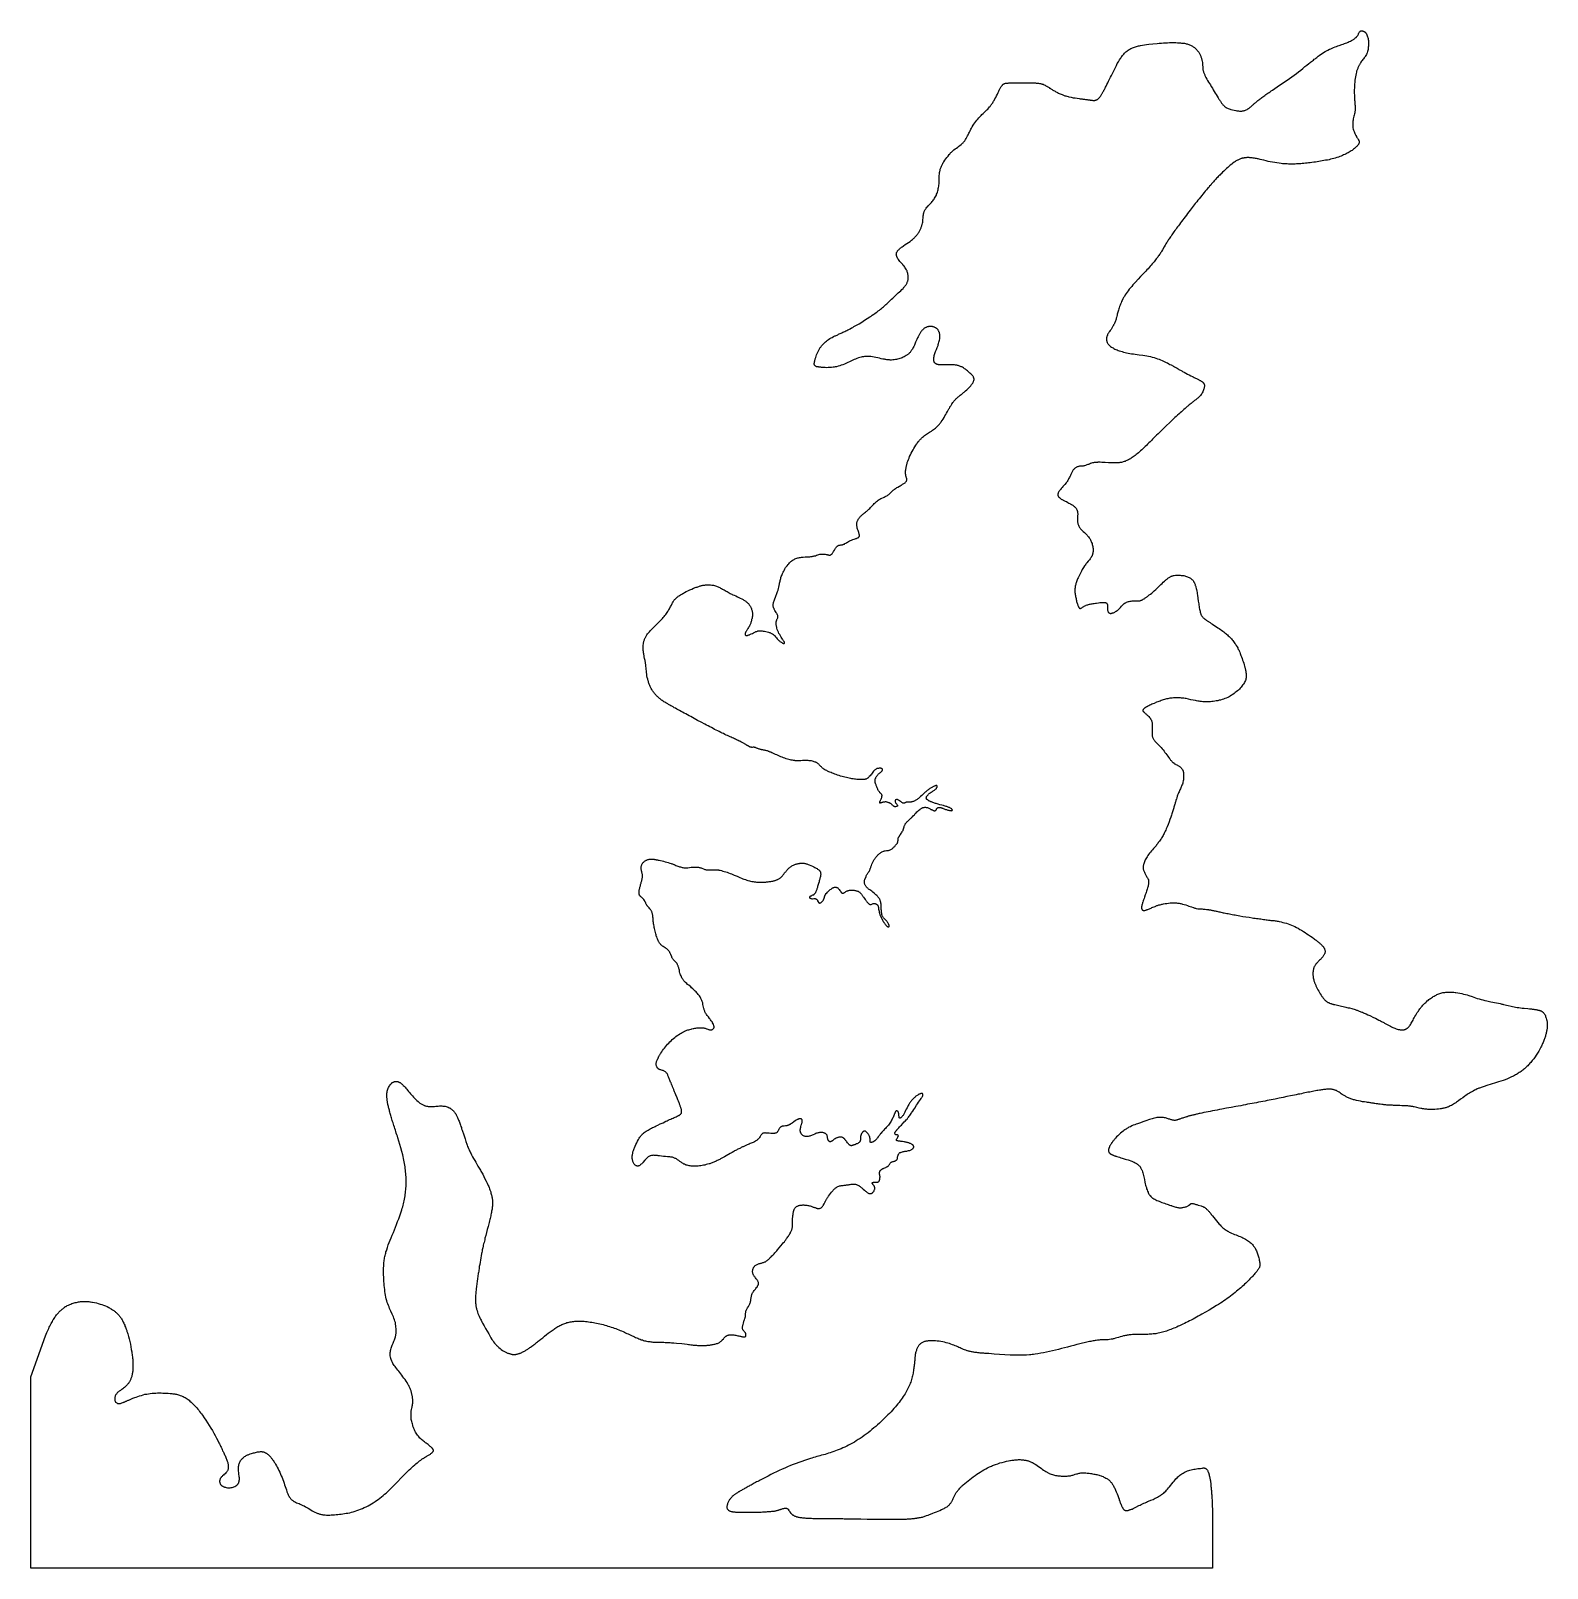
# Model space of a CAD drawing. Header units: millimetres. Extents: x -4796 to 5083, y -1235 to 8779.
import ezdxf

# ---------------------------------------------------------------- set-up
doc = ezdxf.new("R2010")
doc.units = ezdxf.units.MM
doc.layers.add('170', color=7, linetype='Continuous')

msp = doc.modelspace()

# ---------------------------------------------------------------- linework, layer by layer
at = {"layer": '170', "elevation": 170}
msp.add_lwpolyline([(2902, -922), (2902, -1235), (-4796, -1235), (-4796, 12), (-4699, 280), (-4695, 290), (-4691, 300), (-4687, 309), (-4683, 318), (-4679, 327), (-4675, 335), (-4671, 343), (-4667, 351), (-4663, 359), (-4659, 366), (-4655, 373), (-4651, 380), (-4648, 386), (-4644, 392), (-4640, 398), (-4636, 404), (-4632, 409), (-4628, 415), (-4624, 420), (-4620, 424), (-4616, 429), (-4612, 433), (-4608, 437), (-4604, 441), (-4600, 445), (-4596, 449), (-4592, 452), (-4588, 455), (-4584, 458), (-4581, 461), (-4577, 464), (-4573, 467), (-4569, 469), (-4565, 471), (-4558, 476), (-4550, 479), (-4542, 483), (-4535, 486), (-4528, 489), (-4520, 491), (-4513, 493), (-4506, 495), (-4499, 497), (-4492, 498), (-4485, 500), (-4478, 501), (-4471, 502), (-4464, 502), (-4458, 503), (-4451, 503), (-4444, 503), (-4438, 503), (-4431, 503), (-4425, 502), (-4418, 502), (-4412, 501), (-4406, 500), (-4399, 499), (-4393, 498), (-4380, 496), (-4368, 493), (-4356, 490), (-4344, 486), (-4332, 482), (-4321, 478), (-4310, 474), (-4299, 469), (-4288, 464), (-4283, 461), (-4278, 458), (-4273, 455), (-4269, 452), (-4264, 449), (-4260, 446), (-4255, 443), (-4251, 440), (-4247, 437), (-4243, 434), (-4239, 430), (-4235, 427), (-4231, 423), (-4228, 419), (-4224, 415), (-4221, 411), (-4217, 407), (-4214, 403), (-4211, 398), (-4208, 394), (-4204, 389), (-4201, 384), (-4198, 379), (-4196, 373), (-4193, 368), (-4190, 362), (-4187, 356), (-4184, 349), (-4182, 343), (-4179, 336), (-4176, 329), (-4174, 322), (-4171, 314), (-4169, 307), (-4166, 299), (-4164, 291), (-4162, 283), (-4159, 275), (-4155, 259), (-4151, 242), (-4147, 225), (-4144, 208), (-4141, 191), (-4138, 174), (-4137, 166), (-4136, 158), (-4135, 150), (-4134, 142), (-4133, 134), (-4132, 126), (-4132, 118), (-4131, 111), (-4131, 104), (-4131, 96), (-4130, 89), (-4130, 82), (-4131, 75), (-4131, 68), (-4131, 62), (-4132, 55), (-4132, 49), (-4133, 43), (-4134, 37), (-4135, 31), (-4136, 26), (-4137, 20), (-4138, 15), (-4140, 10), (-4142, 5), (-4143, 1), (-4145, -4), (-4147, -8), (-4149, -12), (-4151, -16), (-4153, -20), (-4156, -24), (-4158, -27), (-4160, -31), (-4163, -34), (-4165, -37), (-4168, -40), (-4171, -43), (-4176, -49), (-4181, -53), (-4186, -58), (-4192, -62), (-4197, -66), (-4202, -70), (-4207, -73), (-4212, -76), (-4216, -79), (-4221, -82), (-4225, -86), (-4229, -89), (-4232, -92), (-4235, -96), (-4238, -100), (-4241, -104), (-4243, -108), (-4245, -112), (-4246, -117), (-4248, -121), (-4248, -126), (-4249, -130), (-4249, -134), (-4248, -138), (-4248, -142), (-4246, -146), (-4245, -149), (-4243, -152), (-4241, -154), (-4239, -156), (-4236, -158), (-4233, -160), (-4230, -161), (-4226, -162), (-4223, -162), (-4219, -162), (-4215, -162), (-4211, -161), (-4206, -160), (-4202, -158), (-4197, -156), (-4194, -155), (-4191, -154), (-4188, -153), (-4185, -151), (-4182, -150), (-4179, -149), (-4176, -147), (-4172, -146), (-4169, -144), (-4165, -142), (-4161, -141), (-4157, -139), (-4153, -137), (-4149, -135), (-4144, -133), (-4139, -131), (-4135, -129), (-4130, -127), (-4119, -123), (-4109, -120), (-4098, -116), (-4087, -112), (-4075, -109), (-4064, -105), (-4052, -102), (-4040, -100), (-4029, -98), (-4017, -96), (-4005, -95), (-3994, -94), (-3982, -94), (-3971, -93), (-3959, -93), (-3947, -93), (-3936, -94), (-3924, -94), (-3900, -95), (-3888, -96), (-3876, -97), (-3870, -98), (-3864, -98), (-3858, -99), (-3852, -100), (-3846, -102), (-3840, -103), (-3834, -105), (-3828, -107), (-3822, -109), (-3815, -111), (-3809, -114), (-3803, -117), (-3797, -120), (-3790, -123), (-3784, -127), (-3778, -132), (-3771, -136), (-3765, -141), (-3759, -146), (-3752, -152), (-3746, -158), (-3740, -164), (-3733, -171), (-3727, -177), (-3721, -184), (-3714, -191), (-3708, -199), (-3702, -206), (-3696, -214), (-3690, -222), (-3684, -230), (-3678, -238), (-3666, -255), (-3655, -271), (-3644, -288), (-3633, -305), (-3623, -322), (-3613, -338), (-3604, -355), (-3595, -371), (-3587, -387), (-3578, -402), (-3570, -418), (-3567, -425), (-3563, -433), (-3559, -440), (-3556, -447), (-3552, -455), (-3549, -462), (-3546, -469), (-3542, -475), (-3539, -482), (-3536, -489), (-3533, -495), (-3530, -501), (-3528, -508), (-3525, -514), (-3523, -520), (-3520, -525), (-3518, -531), (-3516, -537), (-3515, -542), (-3513, -547), (-3512, -552), (-3511, -557), (-3510, -562), (-3509, -566), (-3509, -571), (-3509, -575), (-3509, -579), (-3509, -583), (-3510, -587), (-3511, -590), (-3512, -594), (-3513, -597), (-3515, -600), (-3517, -603), (-3519, -606), (-3521, -609), (-3523, -611), (-3526, -614), (-3530, -619), (-3536, -623), (-3541, -628), (-3546, -632), (-3550, -637), (-3553, -639), (-3555, -641), (-3556, -643), (-3558, -646), (-3560, -648), (-3561, -651), (-3562, -653), (-3563, -655), (-3564, -658), (-3565, -660), (-3565, -663), (-3566, -665), (-3566, -668), (-3566, -670), (-3566, -672), (-3565, -675), (-3565, -677), (-3564, -679), (-3563, -682), (-3562, -684), (-3561, -686), (-3560, -688), (-3559, -690), (-3557, -692), (-3555, -694), (-3553, -695), (-3551, -697), (-3549, -698), (-3547, -700), (-3544, -701), (-3542, -703), (-3539, -704), (-3536, -705), (-3534, -706), (-3528, -707), (-3522, -709), (-3515, -710), (-3509, -710), (-3503, -710), (-3496, -710), (-3490, -709), (-3484, -708), (-3478, -707), (-3473, -705), (-3467, -703), (-3465, -702), (-3462, -700), (-3460, -699), (-3458, -697), (-3456, -696), (-3453, -694), (-3451, -692), (-3450, -690), (-3448, -689), (-3446, -687), (-3445, -684), (-3444, -682), (-3442, -680), (-3441, -678), (-3440, -675), (-3440, -673), (-3439, -671), (-3439, -668), (-3438, -663), (-3437, -657), (-3437, -652), (-3437, -646), (-3438, -640), (-3438, -635), (-3440, -623), (-3441, -612), (-3442, -602), (-3443, -597), (-3443, -591), (-3443, -586), (-3443, -581), (-3442, -576), (-3442, -571), (-3441, -565), (-3440, -560), (-3438, -555), (-3436, -549), (-3434, -544), (-3432, -539), (-3429, -534), (-3425, -529), (-3422, -524), (-3418, -519), (-3413, -515), (-3411, -513), (-3409, -511), (-3406, -509), (-3403, -507), (-3398, -504), (-3392, -500), (-3385, -497), (-3379, -495), (-3372, -492), (-3366, -490), (-3359, -487), (-3352, -485), (-3345, -484), (-3338, -482), (-3332, -480), (-3325, -479), (-3319, -477), (-3312, -476), (-3306, -476), (-3300, -475), (-3294, -475), (-3291, -475), (-3288, -476), (-3285, -476), (-3282, -477), (-3279, -477), (-3276, -478), (-3274, -479), (-3271, -481), (-3268, -482), (-3265, -484), (-3262, -485), (-3259, -487), (-3256, -489), (-3253, -491), (-3250, -494), (-3247, -496), (-3244, -499), (-3241, -502), (-3239, -505), (-3236, -508), (-3233, -511), (-3230, -515), (-3227, -519), (-3224, -522), (-3221, -526), (-3218, -530), (-3215, -534), (-3213, -539), (-3210, -543), (-3207, -548), (-3201, -557), (-3195, -567), (-3190, -577), (-3184, -588), (-3179, -599), (-3174, -610), (-3169, -621), (-3164, -633), (-3159, -644), (-3154, -656), (-3150, -668), (-3146, -680), (-3142, -692), (-3138, -703), (-3134, -714), (-3130, -725), (-3127, -736), (-3125, -741), (-3123, -746), (-3121, -751), (-3119, -756), (-3116, -760), (-3114, -764), (-3112, -769), (-3109, -773), (-3107, -776), (-3104, -780), (-3102, -783), (-3099, -786), (-3096, -789), (-3092, -792), (-3089, -794), (-3086, -796), (-3082, -799), (-3079, -801), (-3075, -803), (-3072, -804), (-3064, -808), (-3056, -811), (-3048, -814), (-3040, -818), (-3032, -821), (-3023, -825), (-3015, -829), (-3006, -834), (-2998, -839), (-2989, -844), (-2972, -855), (-2963, -860), (-2954, -865), (-2945, -870), (-2940, -872), (-2936, -874), (-2931, -876), (-2926, -878), (-2922, -879), (-2917, -881), (-2912, -882), (-2908, -883), (-2903, -884), (-2898, -885), (-2893, -886), (-2888, -886), (-2879, -887), (-2869, -888), (-2859, -888), (-2848, -888), (-2838, -887), (-2828, -886), (-2817, -886), (-2807, -885), (-2796, -884), (-2785, -883), (-2774, -882), (-2763, -880), (-2752, -879), (-2741, -877), (-2730, -875), (-2718, -873), (-2707, -870), (-2695, -867), (-2683, -863), (-2671, -859), (-2659, -855), (-2647, -850), (-2635, -845), (-2623, -840), (-2611, -834), (-2599, -828), (-2587, -821), (-2576, -815), (-2565, -808), (-2553, -801), (-2543, -793), (-2532, -786), (-2522, -778), (-2511, -770), (-2501, -762), (-2491, -753), (-2481, -745), (-2472, -736), (-2462, -727), (-2452, -718), (-2443, -708), (-2433, -698), (-2424, -689), (-2405, -669), (-2386, -649), (-2376, -639), (-2367, -630), (-2358, -620), (-2349, -611), (-2339, -602), (-2330, -593), (-2321, -585), (-2312, -577), (-2304, -569), (-2295, -561), (-2287, -554), (-2279, -548), (-2275, -545), (-2271, -542), (-2267, -539), (-2263, -536), (-2260, -533), (-2256, -530), (-2252, -528), (-2249, -525), (-2246, -523), (-2242, -521), (-2239, -519), (-2236, -517), (-2230, -513), (-2225, -509), (-2219, -506), (-2214, -503), (-2210, -501), (-2205, -498), (-2201, -495), (-2197, -493), (-2193, -491), (-2189, -488), (-2186, -486), (-2183, -484), (-2180, -481), (-2178, -479), (-2176, -476), (-2174, -474), (-2174, -473), (-2173, -471), (-2173, -470), (-2173, -469), (-2173, -468), (-2173, -466), (-2173, -465), (-2174, -463), (-2174, -462), (-2175, -460), (-2176, -459), (-2177, -457), (-2178, -456), (-2179, -454), (-2181, -453), (-2182, -451), (-2186, -448), (-2190, -444), (-2194, -441), (-2198, -437), (-2203, -433), (-2208, -429), (-2214, -425), (-2220, -421), (-2225, -417), (-2231, -412), (-2237, -408), (-2243, -403), (-2249, -398), (-2255, -392), (-2261, -387), (-2266, -381), (-2271, -375), (-2276, -369), (-2281, -362), (-2285, -355), (-2290, -348), (-2293, -340), (-2297, -333), (-2300, -325), (-2303, -318), (-2306, -310), (-2308, -303), (-2310, -295), (-2312, -287), (-2314, -280), (-2316, -273), (-2317, -266), (-2318, -259), (-2318, -252), (-2319, -245), (-2319, -238), (-2319, -232), (-2319, -225), (-2318, -219), (-2318, -213), (-2317, -208), (-2316, -202), (-2313, -190), (-2312, -185), (-2311, -179), (-2310, -173), (-2309, -166), (-2308, -160), (-2308, -153), (-2308, -149), (-2308, -145), (-2308, -141), (-2308, -137), (-2308, -133), (-2309, -129), (-2309, -125), (-2310, -121), (-2310, -116), (-2311, -112), (-2312, -107), (-2313, -103), (-2314, -98), (-2315, -94), (-2316, -89), (-2318, -84), (-2319, -79), (-2321, -75), (-2323, -70), (-2325, -65), (-2327, -60), (-2329, -55), (-2331, -50), (-2334, -45), (-2337, -40), (-2339, -35), (-2345, -25), (-2351, -16), (-2358, -6), (-2365, 4), (-2372, 13), (-2379, 22), (-2386, 31), (-2392, 40), (-2399, 48), (-2405, 56), (-2412, 64), (-2417, 72), (-2423, 79), (-2428, 86), (-2432, 93), (-2437, 99), (-2440, 106), (-2444, 113), (-2447, 120), (-2448, 123), (-2449, 126), (-2450, 130), (-2451, 133), (-2452, 137), (-2453, 140), (-2454, 148), (-2454, 155), (-2454, 162), (-2454, 170), (-2453, 177), (-2452, 184), (-2451, 191), (-2449, 198), (-2447, 205), (-2444, 212), (-2442, 219), (-2436, 232), (-2430, 245), (-2427, 252), (-2425, 259), (-2422, 266), (-2420, 273), (-2419, 277), (-2418, 281), (-2418, 285), (-2417, 289), (-2416, 294), (-2416, 298), (-2416, 302), (-2415, 307), (-2415, 312), (-2415, 316), (-2416, 326), (-2417, 335), (-2418, 345), (-2419, 355), (-2421, 365), (-2424, 374), (-2427, 384), (-2430, 393), (-2433, 403), (-2437, 412), (-2441, 421), (-2450, 439), (-2454, 448), (-2458, 458), (-2462, 467), (-2466, 477), (-2470, 487), (-2474, 497), (-2477, 508), (-2480, 519), (-2482, 531), (-2485, 543), (-2487, 555), (-2489, 567), (-2490, 580), (-2492, 593), (-2493, 606), (-2494, 620), (-2496, 633), (-2497, 647), (-2497, 662), (-2498, 676), (-2498, 690), (-2498, 705), (-2498, 720), (-2497, 735), (-2496, 750), (-2495, 757), (-2494, 765), (-2493, 772), (-2492, 780), (-2491, 787), (-2489, 795), (-2488, 802), (-2486, 810), (-2484, 817), (-2482, 825), (-2479, 832), (-2477, 840), (-2472, 855), (-2467, 871), (-2461, 886), (-2455, 902), (-2448, 918), (-2441, 935), (-2434, 952), (-2427, 969), (-2420, 987), (-2413, 1005), (-2406, 1023), (-2399, 1042), (-2392, 1061), (-2385, 1080), (-2379, 1100), (-2376, 1110), (-2373, 1119), (-2371, 1129), (-2368, 1139), (-2366, 1149), (-2364, 1159), (-2361, 1170), (-2360, 1180), (-2358, 1190), (-2356, 1200), (-2355, 1210), (-2354, 1220), (-2353, 1231), (-2352, 1241), (-2351, 1251), (-2351, 1262), (-2351, 1272), (-2350, 1283), (-2351, 1293), (-2351, 1304), (-2351, 1315), (-2352, 1325), (-2353, 1336), (-2354, 1347), (-2355, 1358), (-2356, 1368), (-2358, 1379), (-2359, 1390), (-2361, 1402), (-2363, 1413), (-2366, 1424), (-2368, 1435), (-2370, 1446), (-2373, 1458), (-2379, 1480), (-2385, 1503), (-2391, 1525), (-2398, 1547), (-2405, 1568), (-2408, 1579), (-2411, 1589), (-2415, 1599), (-2418, 1609), (-2421, 1619), (-2424, 1629), (-2427, 1638), (-2430, 1648), (-2433, 1657), (-2436, 1666), (-2439, 1674), (-2441, 1682), (-2444, 1691), (-2446, 1699), (-2448, 1706), (-2451, 1714), (-2453, 1721), (-2455, 1728), (-2457, 1735), (-2459, 1742), (-2460, 1749), (-2462, 1755), (-2464, 1761), (-2465, 1767), (-2466, 1773), (-2468, 1779), (-2469, 1785), (-2470, 1790), (-2471, 1795), (-2472, 1800), (-2473, 1805), (-2474, 1810), (-2474, 1815), (-2475, 1819), (-2475, 1824), (-2476, 1828), (-2476, 1832), (-2476, 1836), (-2477, 1840), (-2477, 1844), (-2477, 1848), (-2476, 1852), (-2476, 1859), (-2475, 1866), (-2474, 1872), (-2472, 1879), (-2470, 1885), (-2468, 1891), (-2465, 1897), (-2462, 1903), (-2458, 1908), (-2455, 1913), (-2451, 1918), (-2449, 1920), (-2447, 1922), (-2445, 1924), (-2443, 1926), (-2441, 1928), (-2438, 1929), (-2436, 1931), (-2434, 1932), (-2432, 1933), (-2429, 1934), (-2427, 1935), (-2425, 1935), (-2422, 1936), (-2420, 1936), (-2418, 1936), (-2415, 1936), (-2413, 1936), (-2410, 1936), (-2408, 1935), (-2405, 1935), (-2403, 1934), (-2400, 1933), (-2398, 1932), (-2395, 1931), (-2393, 1929), (-2390, 1928), (-2388, 1926), (-2385, 1924), (-2382, 1922), (-2380, 1920), (-2377, 1918), (-2375, 1915), (-2372, 1913), (-2369, 1910), (-2364, 1905), (-2358, 1898), (-2353, 1892), (-2347, 1885), (-2341, 1878), (-2335, 1871), (-2329, 1863), (-2323, 1856), (-2316, 1848), (-2309, 1841), (-2302, 1833), (-2295, 1825), (-2288, 1818), (-2280, 1811), (-2272, 1805), (-2265, 1798), (-2261, 1795), (-2257, 1793), (-2253, 1790), (-2248, 1788), (-2244, 1785), (-2240, 1783), (-2236, 1781), (-2232, 1779), (-2228, 1778), (-2224, 1776), (-2219, 1775), (-2215, 1774), (-2211, 1774), (-2207, 1773), (-2203, 1772), (-2198, 1772), (-2190, 1772), (-2182, 1772), (-2173, 1772), (-2165, 1773), (-2157, 1774), (-2149, 1775), (-2141, 1775), (-2133, 1776), (-2125, 1776), (-2118, 1776), (-2111, 1775), (-2103, 1775), (-2096, 1774), (-2090, 1772), (-2083, 1770), (-2077, 1768), (-2070, 1765), (-2067, 1764), (-2064, 1762), (-2062, 1760), (-2059, 1758), (-2056, 1756), (-2053, 1754), (-2051, 1752), (-2048, 1749), (-2045, 1747), (-2043, 1744), (-2040, 1741), (-2038, 1738), (-2035, 1735), (-2033, 1731), (-2030, 1727), (-2028, 1724), (-2025, 1719), (-2023, 1715), (-2021, 1710), (-2018, 1706), (-2016, 1700), (-2014, 1695), (-2011, 1690), (-2009, 1684), (-2006, 1677), (-2004, 1671), (-2001, 1664), (-1999, 1657), (-1996, 1650), (-1994, 1642), (-1991, 1635), (-1989, 1627), (-1986, 1619), (-1984, 1611), (-1978, 1594), (-1967, 1561), (-1962, 1544), (-1956, 1528), (-1953, 1520), (-1950, 1513), (-1947, 1505), (-1944, 1498), (-1941, 1491), (-1938, 1484), (-1934, 1477), (-1931, 1470), (-1928, 1464), (-1925, 1457), (-1918, 1445), (-1911, 1433), (-1904, 1421), (-1897, 1409), (-1890, 1397), (-1883, 1385), (-1875, 1372), (-1871, 1365), (-1867, 1359), (-1864, 1352), (-1860, 1345), (-1852, 1331), (-1844, 1317), (-1837, 1302), (-1830, 1287), (-1823, 1273), (-1816, 1258), (-1813, 1251), (-1810, 1244), (-1807, 1236), (-1805, 1229), (-1802, 1222), (-1800, 1216), (-1798, 1209), (-1796, 1202), (-1794, 1196), (-1793, 1190), (-1792, 1184), (-1791, 1178), (-1790, 1172), (-1789, 1166), (-1789, 1160), (-1788, 1154), (-1788, 1148), (-1788, 1142), (-1788, 1136), (-1789, 1130), (-1789, 1123), (-1790, 1117), (-1790, 1111), (-1791, 1104), (-1793, 1097), (-1794, 1090), (-1795, 1083), (-1797, 1076), (-1798, 1068), (-1800, 1061), (-1802, 1052), (-1804, 1044), (-1806, 1036), (-1808, 1027), (-1810, 1018), (-1812, 1009), (-1817, 990), (-1822, 971), (-1832, 933), (-1837, 915), (-1839, 905), (-1841, 896), (-1843, 887), (-1846, 879), (-1848, 870), (-1850, 862), (-1851, 853), (-1853, 845), (-1855, 838), (-1856, 830), (-1858, 822), (-1859, 815), (-1862, 800), (-1865, 786), (-1867, 772), (-1869, 758), (-1871, 744), (-1874, 730), (-1876, 715), (-1877, 707), (-1878, 700), (-1879, 692), (-1881, 684), (-1883, 668), (-1886, 651), (-1888, 634), (-1890, 617), (-1893, 600), (-1894, 584), (-1895, 576), (-1896, 568), (-1897, 560), (-1897, 552), (-1898, 544), (-1898, 537), (-1899, 530), (-1899, 523), (-1899, 516), (-1899, 509), (-1898, 503), (-1898, 497), (-1898, 491), (-1897, 485), (-1896, 479), (-1896, 473), (-1895, 468), (-1894, 463), (-1893, 458), (-1892, 452), (-1890, 448), (-1889, 443), (-1886, 433), (-1883, 424), (-1879, 415), (-1875, 406), (-1871, 397), (-1867, 388), (-1863, 380), (-1858, 371), (-1853, 362), (-1843, 344), (-1833, 327), (-1823, 309), (-1813, 291), (-1803, 274), (-1798, 265), (-1792, 256), (-1787, 248), (-1781, 239), (-1775, 231), (-1768, 224), (-1765, 220), (-1762, 216), (-1758, 213), (-1754, 209), (-1747, 202), (-1739, 196), (-1731, 190), (-1723, 184), (-1714, 179), (-1710, 177), (-1706, 175), (-1702, 173), (-1698, 171), (-1694, 169), (-1690, 167), (-1686, 165), (-1682, 164), (-1678, 163), (-1674, 162), (-1670, 161), (-1666, 160), (-1662, 159), (-1659, 158), (-1655, 158), (-1651, 158), (-1648, 158), (-1644, 158), (-1641, 158), (-1637, 158), (-1634, 159), (-1630, 159), (-1627, 160), (-1623, 161), (-1620, 162), (-1616, 163), (-1613, 164), (-1609, 165), (-1605, 167), (-1602, 168), (-1598, 170), (-1594, 172), (-1590, 174), (-1587, 176), (-1583, 178), (-1579, 180), (-1575, 182), (-1571, 185), (-1566, 187), (-1562, 190), (-1558, 193), (-1554, 196), (-1549, 199), (-1545, 202), (-1540, 205), (-1535, 209), (-1531, 212), (-1526, 216), (-1521, 219), (-1516, 223), (-1511, 227), (-1506, 231), (-1501, 235), (-1495, 240), (-1490, 244), (-1484, 249), (-1473, 258), (-1461, 267), (-1450, 277), (-1437, 287), (-1425, 296), (-1413, 305), (-1400, 314), (-1387, 323), (-1381, 327), (-1375, 331), (-1368, 335), (-1362, 339), (-1355, 343), (-1349, 346), (-1343, 349), (-1336, 352), (-1330, 355), (-1323, 358), (-1316, 360), (-1310, 362), (-1303, 365), (-1296, 366), (-1289, 368), (-1282, 370), (-1274, 371), (-1267, 372), (-1259, 373), (-1251, 374), (-1243, 375), (-1235, 375), (-1227, 375), (-1218, 375), (-1209, 375), (-1200, 374), (-1191, 374), (-1182, 373), (-1172, 372), (-1162, 371), (-1152, 369), (-1142, 367), (-1131, 366), (-1121, 364), (-1110, 362), (-1100, 359), (-1089, 357), (-1078, 354), (-1068, 352), (-1057, 349), (-1046, 346), (-1036, 343), (-1026, 340), (-1015, 336), (-1005, 333), (-995, 329), (-985, 326), (-975, 322), (-966, 318), (-956, 314), (-947, 311), (-938, 307), (-929, 303), (-921, 299), (-912, 295), (-904, 291), (-896, 287), (-887, 283), (-879, 280), (-872, 276), (-864, 272), (-856, 269), (-849, 266), (-841, 263), (-834, 260), (-827, 257), (-819, 254), (-812, 252), (-805, 249), (-798, 247), (-791, 246), (-784, 244), (-777, 243), (-770, 241), (-763, 241), (-757, 240), (-750, 239), (-743, 238), (-729, 238), (-715, 237), (-700, 237), (-686, 237), (-671, 237), (-663, 236), (-655, 236), (-647, 236), (-639, 235), (-631, 235), (-623, 234), (-606, 233), (-589, 231), (-554, 228), (-537, 226), (-521, 224), (-512, 223), (-504, 222), (-496, 221), (-488, 220), (-480, 219), (-473, 219), (-466, 218), (-459, 218), (-452, 217), (-445, 217), (-439, 217), (-432, 216), (-426, 216), (-421, 216), (-415, 216), (-410, 216), (-404, 217), (-399, 217), (-395, 217), (-390, 218), (-385, 218), (-381, 218), (-377, 219), (-373, 219), (-369, 220), (-365, 220), (-361, 221), (-358, 222), (-351, 223), (-345, 224), (-339, 225), (-333, 227), (-328, 228), (-323, 230), (-319, 232), (-314, 234), (-310, 236), (-306, 239), (-302, 242), (-299, 245), (-295, 249), (-291, 252), (-284, 260), (-281, 264), (-277, 268), (-273, 272), (-268, 276), (-266, 277), (-264, 279), (-261, 280), (-259, 281), (-256, 283), (-254, 283), (-251, 284), (-248, 285), (-245, 285), (-242, 286), (-239, 286), (-235, 286), (-229, 286), (-222, 286), (-215, 285), (-209, 284), (-202, 283), (-196, 281), (-189, 280), (-183, 278), (-178, 277), (-173, 276), (-168, 275), (-163, 274), (-159, 273), (-156, 272), (-152, 272), (-149, 272), (-147, 272), (-144, 273), (-143, 273), (-142, 274), (-141, 274), (-141, 275), (-139, 277), (-138, 279), (-138, 281), (-137, 283), (-137, 286), (-137, 288), (-138, 291), (-139, 294), (-140, 296), (-141, 299), (-142, 301), (-144, 303), (-148, 307), (-152, 311), (-154, 314), (-155, 316), (-157, 319), (-158, 321), (-159, 325), (-159, 328), (-159, 332), (-159, 336), (-159, 340), (-158, 344), (-157, 349), (-156, 353), (-154, 362), (-153, 366), (-151, 370), (-150, 374), (-149, 378), (-148, 381), (-146, 384), (-144, 391), (-142, 397), (-142, 400), (-141, 403), (-141, 406), (-141, 409), (-140, 416), (-140, 423), (-140, 426), (-139, 430), (-139, 434), (-138, 437), (-137, 441), (-135, 445), (-134, 449), (-131, 453), (-129, 457), (-126, 461), (-121, 470), (-118, 474), (-116, 479), (-113, 483), (-111, 488), (-109, 493), (-108, 498), (-107, 503), (-106, 509), (-105, 519), (-104, 525), (-103, 530), (-102, 536), (-101, 542), (-99, 547), (-98, 550), (-97, 552), (-96, 555), (-94, 558), (-91, 563), (-88, 568), (-84, 574), (-80, 579), (-76, 583), (-72, 588), (-68, 593), (-65, 597), (-62, 602), (-61, 604), (-59, 606), (-58, 608), (-58, 610), (-57, 612), (-56, 613), (-56, 615), (-55, 617), (-55, 619), (-55, 620), (-55, 624), (-56, 627), (-57, 630), (-59, 634), (-60, 637), (-62, 640), (-65, 643), (-67, 646), (-70, 650), (-76, 657), (-78, 660), (-81, 664), (-84, 668), (-86, 671), (-88, 675), (-90, 680), (-92, 684), (-93, 689), (-94, 693), (-94, 698), (-94, 703), (-93, 707), (-92, 712), (-91, 717), (-89, 721), (-87, 725), (-85, 727), (-84, 729), (-82, 731), (-81, 733), (-79, 734), (-77, 736), (-73, 739), (-69, 741), (-65, 744), (-60, 746), (-55, 748), (-50, 749), (-45, 751), (-40, 752), (-36, 753), (-31, 755), (-27, 756), (-23, 757), (-19, 758), (-15, 760), (-12, 761), (-10, 762), (-8, 764), (-5, 765), (-3, 767), (0, 769), (3, 771), (6, 774), (9, 776), (12, 779), (16, 782), (19, 786), (23, 790), (27, 794), (32, 799), (37, 804), (42, 809), (47, 814), (52, 820), (57, 826), (63, 833), (69, 839), (80, 852), (91, 866), (102, 879), (108, 886), (113, 892), (118, 899), (123, 905), (128, 912), (132, 918), (136, 924), (140, 929), (143, 935), (147, 940), (149, 944), (152, 949), (154, 953), (156, 958), (158, 961), (160, 965), (161, 969), (162, 972), (163, 976), (164, 979), (164, 982), (165, 986), (166, 992), (166, 998), (166, 1004), (166, 1011), (166, 1018), (166, 1025), (167, 1033), (167, 1040), (168, 1056), (169, 1063), (170, 1070), (171, 1077), (171, 1080), (172, 1084), (172, 1087), (173, 1090), (174, 1092), (174, 1095), (175, 1097), (176, 1099), (177, 1102), (178, 1104), (178, 1105), (179, 1107), (181, 1110), (183, 1113), (186, 1115), (188, 1118), (191, 1119), (193, 1121), (196, 1123), (199, 1124), (202, 1126), (206, 1127), (209, 1128), (213, 1129), (217, 1130), (221, 1131), (225, 1131), (230, 1131), (234, 1132), (239, 1132), (244, 1131), (249, 1131), (255, 1130), (260, 1129), (265, 1128), (271, 1127), (276, 1126), (282, 1125), (287, 1123), (292, 1122), (297, 1120), (301, 1118), (306, 1117), (310, 1115), (314, 1114), (317, 1112), (321, 1111), (324, 1110), (327, 1109), (331, 1108), (334, 1108), (337, 1108), (340, 1108), (343, 1109), (346, 1110), (349, 1111), (352, 1113), (354, 1115), (357, 1117), (360, 1119), (362, 1122), (364, 1125), (366, 1127), (368, 1130), (369, 1133), (372, 1138), (375, 1144), (378, 1151), (379, 1154), (381, 1157), (383, 1161), (385, 1165), (387, 1168), (389, 1172), (392, 1176), (395, 1180), (398, 1184), (401, 1188), (407, 1197), (414, 1206), (421, 1214), (428, 1223), (431, 1228), (435, 1232), (439, 1236), (443, 1239), (447, 1243), (452, 1246), (456, 1249), (462, 1251), (467, 1253), (473, 1255), (478, 1256), (484, 1258), (490, 1259), (496, 1259), (502, 1260), (507, 1261), (513, 1261), (518, 1262), (522, 1262), (527, 1263), (531, 1263), (535, 1264), (538, 1264), (542, 1265), (548, 1266), (554, 1267), (561, 1267), (564, 1267), (567, 1267), (570, 1267), (574, 1266), (577, 1266), (581, 1265), (584, 1264), (588, 1262), (592, 1261), (595, 1259), (599, 1257), (603, 1254), (607, 1251), (611, 1248), (614, 1245), (618, 1242), (626, 1235), (634, 1228), (638, 1225), (642, 1221), (645, 1218), (649, 1216), (653, 1213), (657, 1211), (660, 1209), (664, 1207), (667, 1206), (669, 1206), (671, 1206), (673, 1206), (674, 1206), (676, 1206), (678, 1206), (679, 1207), (681, 1207), (683, 1208), (684, 1209), (687, 1211), (690, 1214), (693, 1217), (695, 1220), (697, 1223), (699, 1227), (701, 1231), (702, 1234), (702, 1238), (702, 1240), (702, 1241), (702, 1245), (701, 1248), (700, 1251), (699, 1253), (697, 1256), (695, 1259), (694, 1261), (692, 1263), (690, 1265), (689, 1267), (688, 1268), (687, 1270), (686, 1271), (685, 1272), (685, 1273), (685, 1274), (685, 1275), (686, 1276), (686, 1276), (687, 1277), (688, 1277), (690, 1278), (692, 1278), (693, 1279), (695, 1279), (698, 1279), (702, 1279), (707, 1280), (711, 1280), (715, 1280), (717, 1280), (719, 1280), (720, 1280), (722, 1280), (723, 1281), (725, 1281), (726, 1282), (727, 1284), (729, 1285), (730, 1287), (731, 1289), (732, 1291), (733, 1294), (734, 1297), (735, 1302), (736, 1305), (736, 1308), (736, 1310), (737, 1313), (737, 1315), (737, 1317), (736, 1318), (736, 1320), (735, 1323), (734, 1325), (734, 1328), (733, 1329), (733, 1331), (733, 1332), (732, 1334), (732, 1336), (732, 1338), (732, 1340), (733, 1343), (733, 1345), (734, 1347), (735, 1349), (736, 1351), (737, 1353), (738, 1355), (740, 1357), (741, 1359), (743, 1360), (745, 1362), (748, 1364), (750, 1365), (753, 1367), (755, 1368), (758, 1369), (761, 1371), (767, 1373), (773, 1376), (779, 1379), (782, 1380), (785, 1382), (787, 1383), (790, 1385), (792, 1387), (794, 1390), (795, 1392), (797, 1394), (800, 1399), (803, 1404), (805, 1406), (806, 1408), (809, 1409), (811, 1411), (814, 1412), (816, 1413), (819, 1414), (823, 1415), (829, 1416), (832, 1417), (835, 1418), (837, 1419), (840, 1420), (842, 1422), (844, 1423), (845, 1425), (847, 1428), (848, 1430), (849, 1433), (850, 1435), (850, 1438), (851, 1444), (852, 1449), (854, 1455), (854, 1458), (856, 1460), (857, 1463), (858, 1465), (860, 1468), (863, 1470), (864, 1471), (866, 1472), (867, 1473), (869, 1474), (871, 1474), (873, 1475), (875, 1476), (877, 1476), (882, 1478), (887, 1479), (893, 1480), (898, 1481), (910, 1482), (915, 1483), (921, 1485), (926, 1486), (931, 1487), (935, 1489), (939, 1491), (942, 1492), (946, 1494), (948, 1496), (951, 1499), (953, 1501), (954, 1503), (955, 1505), (956, 1508), (956, 1510), (956, 1512), (955, 1514), (954, 1516), (953, 1518), (951, 1520), (949, 1522), (947, 1524), (945, 1525), (942, 1527), (938, 1529), (935, 1531), (931, 1532), (928, 1534), (924, 1535), (919, 1537), (915, 1538), (910, 1539), (906, 1540), (901, 1541), (896, 1542), (891, 1543), (882, 1544), (877, 1545), (872, 1545), (868, 1546), (863, 1546), (859, 1547), (856, 1547), (852, 1548), (851, 1548), (849, 1549), (848, 1549), (847, 1550), (846, 1550), (845, 1551), (845, 1551), (844, 1552), (844, 1553), (844, 1554), (843, 1555), (844, 1557), (844, 1559), (845, 1561), (846, 1563), (847, 1565), (849, 1569), (852, 1572), (853, 1574), (854, 1576), (855, 1578), (855, 1579), (855, 1580), (856, 1582), (855, 1583), (855, 1584), (854, 1585), (853, 1586), (852, 1586), (850, 1587), (848, 1587), (846, 1588), (842, 1589), (839, 1589), (837, 1590), (836, 1591), (834, 1592), (833, 1593), (832, 1594), (832, 1595), (831, 1596), (831, 1597), (832, 1598), (832, 1599), (832, 1600), (833, 1601), (833, 1603), (834, 1604), (835, 1605), (836, 1607), (837, 1609), (838, 1610), (839, 1612), (841, 1614), (843, 1616), (844, 1618), (846, 1621), (849, 1623), (851, 1626), (853, 1628), (856, 1631), (858, 1634), (864, 1640), (870, 1646), (876, 1652), (882, 1659), (894, 1672), (901, 1678), (906, 1685), (912, 1691), (917, 1698), (922, 1704), (926, 1709), (931, 1715), (935, 1721), (939, 1726), (942, 1732), (946, 1737), (949, 1742), (956, 1752), (962, 1762), (974, 1781), (981, 1790), (987, 1800), (994, 1809), (1000, 1819), (1004, 1824), (1006, 1828), (1009, 1832), (1011, 1836), (1012, 1838), (1013, 1840), (1014, 1842), (1015, 1844), (1016, 1845), (1016, 1847), (1016, 1848), (1016, 1850), (1016, 1851), (1016, 1852), (1016, 1853), (1016, 1854), (1015, 1855), (1015, 1855), (1014, 1856), (1013, 1856), (1012, 1857), (1011, 1857), (1010, 1857), (1009, 1857), (1006, 1857), (1003, 1857), (1000, 1856), (997, 1855), (993, 1854), (989, 1852), (986, 1850), (982, 1847), (978, 1845), (974, 1842), (970, 1839), (966, 1835), (962, 1832), (958, 1828), (954, 1824), (950, 1820), (946, 1816), (942, 1812), (939, 1808), (935, 1803), (932, 1799), (929, 1794), (926, 1789), (923, 1785), (920, 1780), (917, 1775), (912, 1765), (907, 1755), (903, 1746), (898, 1736), (896, 1732), (893, 1727), (891, 1723), (889, 1719), (886, 1715), (883, 1711), (881, 1708), (878, 1705), (875, 1702), (873, 1700), (872, 1699), (870, 1698), (869, 1697), (868, 1697), (867, 1696), (866, 1696), (865, 1696), (864, 1696), (864, 1696), (863, 1697), (862, 1697), (862, 1698), (861, 1699), (861, 1700), (860, 1702), (860, 1705), (860, 1708), (859, 1711), (859, 1715), (859, 1721), (858, 1725), (858, 1728), (857, 1730), (857, 1733), (856, 1735), (855, 1737), (854, 1739), (853, 1740), (852, 1741), (851, 1742), (850, 1743), (848, 1744), (847, 1744), (846, 1745), (845, 1745), (843, 1744), (842, 1744), (841, 1743), (839, 1742), (838, 1740), (836, 1738), (836, 1737), (835, 1735), (834, 1734), (833, 1732), (832, 1730), (832, 1728), (831, 1726), (830, 1724), (829, 1722), (828, 1719), (826, 1714), (823, 1708), (821, 1702), (818, 1696), (815, 1690), (812, 1683), (809, 1677), (805, 1671), (801, 1664), (796, 1658), (791, 1652), (787, 1646), (781, 1641), (776, 1635), (771, 1630), (766, 1624), (761, 1619), (756, 1614), (752, 1609), (748, 1605), (744, 1600), (740, 1596), (737, 1591), (734, 1587), (731, 1583), (728, 1579), (725, 1576), (723, 1572), (721, 1569), (718, 1566), (716, 1563), (714, 1560), (712, 1557), (709, 1555), (707, 1553), (705, 1551), (703, 1549), (700, 1548), (698, 1546), (696, 1545), (694, 1544), (692, 1542), (689, 1541), (687, 1541), (685, 1540), (683, 1540), (681, 1539), (680, 1539), (678, 1539), (676, 1539), (675, 1539), (674, 1540), (673, 1541), (672, 1542), (672, 1543), (671, 1544), (671, 1546), (671, 1547), (671, 1549), (671, 1551), (671, 1555), (671, 1559), (671, 1564), (670, 1567), (670, 1569), (669, 1572), (669, 1574), (668, 1577), (667, 1580), (665, 1582), (664, 1585), (663, 1588), (661, 1591), (659, 1594), (657, 1597), (655, 1599), (653, 1602), (650, 1604), (648, 1606), (645, 1608), (643, 1610), (641, 1611), (638, 1612), (636, 1612), (633, 1612), (631, 1611), (629, 1610), (627, 1609), (625, 1608), (623, 1606), (621, 1604), (619, 1602), (617, 1599), (616, 1597), (615, 1594), (614, 1592), (613, 1589), (612, 1586), (611, 1583), (610, 1577), (609, 1571), (609, 1565), (608, 1560), (608, 1554), (607, 1552), (607, 1549), (606, 1547), (605, 1544), (604, 1542), (602, 1540), (600, 1538), (597, 1536), (594, 1534), (591, 1532), (588, 1530), (584, 1529), (577, 1526), (573, 1524), (569, 1523), (566, 1522), (563, 1521), (560, 1520), (557, 1519), (555, 1518), (553, 1518), (551, 1517), (549, 1517), (547, 1517), (545, 1518), (543, 1518), (541, 1519), (539, 1521), (537, 1522), (535, 1524), (533, 1526), (531, 1529), (528, 1531), (524, 1537), (519, 1542), (517, 1545), (515, 1548), (514, 1550), (512, 1553), (510, 1555), (508, 1557), (507, 1559), (505, 1561), (503, 1563), (502, 1564), (500, 1566), (498, 1567), (496, 1569), (493, 1570), (491, 1571), (488, 1572), (486, 1572), (483, 1573), (480, 1573), (477, 1573), (474, 1573), (470, 1573), (467, 1572), (464, 1571), (461, 1570), (457, 1569), (454, 1568), (451, 1566), (444, 1563), (438, 1559), (435, 1557), (433, 1555), (430, 1553), (428, 1552), (426, 1550), (424, 1549), (422, 1547), (420, 1546), (418, 1545), (417, 1544), (415, 1544), (414, 1543), (412, 1543), (411, 1543), (410, 1543), (408, 1543), (407, 1544), (406, 1545), (404, 1546), (403, 1547), (402, 1548), (401, 1549), (400, 1551), (399, 1553), (398, 1555), (397, 1557), (396, 1561), (395, 1566), (394, 1571), (393, 1576), (392, 1580), (392, 1583), (391, 1585), (390, 1587), (389, 1588), (388, 1590), (386, 1592), (385, 1593), (383, 1595), (381, 1596), (379, 1597), (376, 1599), (374, 1600), (371, 1601), (367, 1602), (364, 1603), (360, 1603), (356, 1604), (352, 1604), (347, 1604), (342, 1603), (338, 1602), (333, 1601), (327, 1600), (322, 1598), (317, 1596), (311, 1593), (300, 1589), (295, 1586), (290, 1584), (284, 1582), (279, 1580), (274, 1579), (269, 1578), (265, 1577), (260, 1577), (256, 1577), (252, 1577), (248, 1578), (244, 1579), (241, 1580), (237, 1581), (234, 1583), (232, 1585), (229, 1587), (227, 1590), (225, 1592), (223, 1595), (222, 1598), (221, 1601), (219, 1604), (219, 1607), (218, 1610), (217, 1613), (217, 1616), (217, 1619), (217, 1622), (218, 1625), (218, 1628), (218, 1631), (220, 1637), (221, 1643), (223, 1650), (225, 1656), (227, 1663), (228, 1666), (228, 1669), (229, 1673), (229, 1676), (229, 1678), (229, 1681), (229, 1684), (228, 1686), (227, 1688), (226, 1690), (224, 1691), (222, 1692), (221, 1693), (220, 1693), (219, 1693), (217, 1694), (216, 1694), (215, 1693), (213, 1693), (211, 1693), (209, 1692), (208, 1692), (206, 1691), (204, 1690), (201, 1689), (199, 1688), (197, 1687), (195, 1686), (190, 1683), (184, 1679), (174, 1672), (164, 1665), (159, 1662), (154, 1659), (152, 1658), (150, 1656), (147, 1655), (145, 1654), (142, 1652), (138, 1651), (135, 1649), (132, 1648), (129, 1647), (126, 1647), (124, 1647), (121, 1646), (112, 1645), (107, 1645), (102, 1644), (99, 1644), (97, 1643), (95, 1642), (93, 1641), (91, 1640), (89, 1639), (87, 1637), (85, 1636), (84, 1634), (82, 1632), (79, 1628), (77, 1624), (74, 1619), (72, 1615), (70, 1611), (69, 1609), (68, 1607), (66, 1605), (65, 1604), (63, 1602), (61, 1601), (58, 1600), (55, 1599), (52, 1598), (48, 1597), (45, 1597), (41, 1597), (37, 1597), (32, 1597), (28, 1597), (24, 1597), (15, 1598), (6, 1599), (-3, 1600), (-7, 1600), (-11, 1601), (-14, 1601), (-18, 1600), (-21, 1600), (-25, 1599), (-26, 1598), (-28, 1598), (-29, 1597), (-30, 1596), (-33, 1593), (-35, 1591), (-38, 1588), (-40, 1584), (-42, 1581), (-45, 1578), (-49, 1570), (-52, 1567), (-55, 1563), (-58, 1560), (-61, 1557), (-64, 1554), (-68, 1551), (-72, 1549), (-76, 1546), (-81, 1543), (-86, 1541), (-91, 1538), (-97, 1536), (-103, 1533), (-109, 1531), (-116, 1528), (-123, 1525), (-130, 1522), (-138, 1519), (-142, 1517), (-146, 1515), (-150, 1513), (-155, 1511), (-159, 1509), (-164, 1507), (-169, 1505), (-173, 1502), (-178, 1500), (-183, 1497), (-189, 1495), (-194, 1492), (-199, 1489), (-205, 1486), (-211, 1483), (-216, 1480), (-228, 1473), (-240, 1466), (-265, 1452), (-277, 1445), (-290, 1438), (-302, 1431), (-308, 1428), (-314, 1425), (-319, 1422), (-325, 1420), (-331, 1417), (-336, 1414), (-342, 1412), (-347, 1410), (-352, 1408), (-358, 1406), (-363, 1404), (-368, 1402), (-373, 1400), (-377, 1399), (-387, 1396), (-396, 1394), (-405, 1391), (-414, 1390), (-423, 1388), (-431, 1387), (-440, 1386), (-448, 1385), (-456, 1384), (-464, 1384), (-472, 1384), (-480, 1384), (-487, 1384), (-494, 1385), (-501, 1386), (-508, 1387), (-514, 1388), (-520, 1390), (-526, 1391), (-531, 1393), (-537, 1396), (-542, 1398), (-546, 1401), (-551, 1403), (-555, 1406), (-560, 1409), (-564, 1412), (-568, 1415), (-575, 1420), (-582, 1426), (-586, 1428), (-590, 1431), (-594, 1433), (-598, 1435), (-602, 1437), (-606, 1439), (-611, 1440), (-615, 1442), (-621, 1443), (-626, 1443), (-632, 1444), (-637, 1445), (-643, 1445), (-649, 1445), (-662, 1446), (-669, 1447), (-675, 1447), (-688, 1449), (-701, 1451), (-708, 1452), (-714, 1453), (-720, 1453), (-726, 1454), (-732, 1454), (-738, 1455), (-743, 1454), (-748, 1454), (-753, 1453), (-758, 1452), (-762, 1451), (-766, 1449), (-770, 1447), (-774, 1444), (-777, 1442), (-781, 1439), (-784, 1435), (-788, 1432), (-791, 1428), (-795, 1424), (-809, 1408), (-812, 1404), (-816, 1400), (-819, 1397), (-823, 1394), (-826, 1391), (-829, 1389), (-833, 1387), (-836, 1386), (-839, 1385), (-843, 1385), (-846, 1385), (-849, 1386), (-852, 1387), (-855, 1388), (-858, 1390), (-860, 1393), (-863, 1395), (-865, 1398), (-868, 1402), (-870, 1406), (-872, 1410), (-873, 1414), (-875, 1418), (-876, 1423), (-877, 1428), (-878, 1433), (-878, 1438), (-879, 1442), (-878, 1447), (-878, 1452), (-877, 1457), (-877, 1462), (-875, 1467), (-874, 1472), (-873, 1477), (-871, 1482), (-869, 1487), (-867, 1493), (-865, 1498), (-863, 1504), (-859, 1514), (-854, 1525), (-848, 1536), (-843, 1547), (-837, 1557), (-835, 1562), (-832, 1567), (-829, 1572), (-825, 1577), (-822, 1581), (-818, 1586), (-814, 1590), (-810, 1595), (-805, 1599), (-800, 1603), (-794, 1607), (-788, 1611), (-782, 1615), (-775, 1619), (-768, 1623), (-761, 1627), (-753, 1631), (-745, 1635), (-737, 1639), (-729, 1642), (-721, 1647), (-712, 1651), (-695, 1659), (-677, 1667), (-660, 1676), (-651, 1680), (-643, 1684), (-635, 1687), (-627, 1691), (-619, 1694), (-612, 1697), (-604, 1700), (-598, 1703), (-591, 1706), (-586, 1709), (-580, 1711), (-577, 1713), (-575, 1714), (-573, 1715), (-571, 1716), (-569, 1718), (-567, 1719), (-565, 1720), (-563, 1722), (-562, 1723), (-561, 1724), (-560, 1726), (-559, 1727), (-558, 1729), (-557, 1730), (-556, 1732), (-556, 1734), (-556, 1735), (-556, 1737), (-556, 1739), (-556, 1741), (-556, 1744), (-556, 1746), (-557, 1749), (-557, 1751), (-558, 1754), (-559, 1757), (-560, 1760), (-561, 1763), (-562, 1767), (-564, 1771), (-565, 1775), (-566, 1779), (-568, 1783), (-570, 1787), (-571, 1792), (-573, 1797), (-577, 1807), (-581, 1817), (-585, 1828), (-594, 1849), (-598, 1859), (-602, 1869), (-604, 1874), (-606, 1879), (-608, 1884), (-610, 1888), (-611, 1892), (-613, 1897), (-615, 1901), (-616, 1905), (-618, 1908), (-619, 1912), (-622, 1919), (-625, 1926), (-628, 1932), (-630, 1938), (-632, 1944), (-635, 1949), (-637, 1955), (-639, 1960), (-641, 1965), (-643, 1970), (-645, 1974), (-647, 1979), (-649, 1983), (-651, 1987), (-654, 1990), (-656, 1994), (-659, 1996), (-662, 1999), (-665, 2001), (-669, 2003), (-672, 2005), (-676, 2006), (-680, 2007), (-687, 2009), (-691, 2011), (-695, 2012), (-698, 2013), (-702, 2014), (-705, 2016), (-708, 2018), (-710, 2020), (-712, 2023), (-715, 2025), (-716, 2028), (-718, 2031), (-719, 2035), (-720, 2038), (-721, 2041), (-721, 2045), (-721, 2049), (-721, 2053), (-721, 2057), (-720, 2061), (-719, 2066), (-717, 2070), (-715, 2075), (-714, 2078), (-713, 2081), (-712, 2083), (-710, 2086), (-709, 2089), (-707, 2092), (-706, 2096), (-704, 2099), (-702, 2102), (-700, 2106), (-698, 2109), (-696, 2113), (-693, 2117), (-691, 2121), (-686, 2129), (-680, 2137), (-674, 2145), (-668, 2153), (-662, 2162), (-655, 2170), (-648, 2178), (-640, 2186), (-633, 2194), (-625, 2201), (-617, 2209), (-609, 2216), (-601, 2222), (-593, 2229), (-585, 2235), (-577, 2240), (-568, 2246), (-560, 2250), (-553, 2255), (-545, 2259), (-537, 2263), (-530, 2266), (-523, 2269), (-515, 2271), (-509, 2273), (-502, 2275), (-495, 2277), (-489, 2279), (-482, 2280), (-476, 2281), (-470, 2282), (-464, 2283), (-458, 2284), (-452, 2285), (-446, 2285), (-441, 2285), (-435, 2285), (-430, 2285), (-425, 2285), (-420, 2285), (-416, 2284), (-411, 2284), (-407, 2283), (-403, 2282), (-399, 2281), (-395, 2279), (-392, 2278), (-385, 2276), (-381, 2275), (-378, 2274), (-375, 2273), (-372, 2273), (-369, 2273), (-365, 2273), (-362, 2273), (-359, 2273), (-357, 2274), (-354, 2275), (-352, 2276), (-350, 2278), (-348, 2280), (-347, 2282), (-346, 2284), (-345, 2287), (-345, 2290), (-345, 2293), (-346, 2296), (-347, 2300), (-348, 2304), (-349, 2308), (-351, 2312), (-354, 2317), (-356, 2321), (-360, 2326), (-363, 2331), (-367, 2336), (-371, 2341), (-374, 2346), (-382, 2356), (-386, 2361), (-390, 2366), (-394, 2371), (-397, 2376), (-400, 2380), (-402, 2385), (-404, 2389), (-406, 2394), (-408, 2398), (-409, 2403), (-410, 2407), (-411, 2411), (-413, 2420), (-415, 2429), (-417, 2438), (-418, 2443), (-419, 2447), (-420, 2452), (-422, 2457), (-424, 2462), (-426, 2467), (-428, 2472), (-430, 2477), (-433, 2482), (-436, 2487), (-440, 2493), (-444, 2498), (-448, 2503), (-452, 2508), (-457, 2513), (-462, 2519), (-467, 2524), (-472, 2529), (-478, 2535), (-484, 2540), (-491, 2546), (-497, 2551), (-510, 2562), (-517, 2568), (-523, 2574), (-530, 2580), (-535, 2585), (-541, 2592), (-543, 2595), (-546, 2598), (-548, 2601), (-550, 2604), (-552, 2607), (-554, 2610), (-557, 2617), (-560, 2623), (-563, 2630), (-565, 2636), (-567, 2642), (-569, 2649), (-570, 2654), (-571, 2660), (-573, 2666), (-574, 2671), (-575, 2676), (-576, 2680), (-578, 2684), (-579, 2688), (-580, 2692), (-582, 2695), (-583, 2698), (-585, 2701), (-586, 2704), (-588, 2707), (-590, 2709), (-592, 2711), (-596, 2715), (-600, 2719), (-605, 2724), (-607, 2726), (-609, 2728), (-611, 2731), (-613, 2734), (-615, 2737), (-617, 2741), (-619, 2744), (-620, 2748), (-627, 2763), (-629, 2767), (-630, 2771), (-632, 2774), (-634, 2777), (-635, 2780), (-637, 2783), (-639, 2786), (-641, 2788), (-643, 2791), (-645, 2793), (-648, 2796), (-650, 2798), (-653, 2800), (-656, 2802), (-659, 2804), (-663, 2806), (-670, 2810), (-677, 2815), (-680, 2817), (-684, 2820), (-687, 2823), (-691, 2826), (-694, 2829), (-697, 2832), (-700, 2836), (-702, 2840), (-705, 2844), (-707, 2848), (-710, 2853), (-712, 2858), (-714, 2864), (-716, 2870), (-718, 2877), (-721, 2883), (-723, 2891), (-725, 2898), (-727, 2906), (-729, 2914), (-733, 2931), (-735, 2939), (-736, 2947), (-738, 2955), (-739, 2963), (-740, 2970), (-741, 2977), (-741, 2983), (-742, 2989), (-742, 2995), (-742, 3000), (-743, 3005), (-743, 3010), (-743, 3015), (-744, 3019), (-745, 3023), (-746, 3027), (-747, 3031), (-748, 3035), (-750, 3039), (-751, 3042), (-753, 3045), (-755, 3049), (-757, 3052), (-759, 3055), (-764, 3060), (-768, 3066), (-772, 3071), (-776, 3075), (-778, 3078), (-780, 3080), (-781, 3082), (-783, 3084), (-784, 3086), (-785, 3088), (-786, 3089), (-787, 3091), (-789, 3094), (-790, 3098), (-792, 3101), (-792, 3103), (-794, 3105), (-795, 3108), (-796, 3110), (-798, 3112), (-799, 3115), (-803, 3120), (-807, 3125), (-809, 3127), (-811, 3129), (-813, 3131), (-815, 3133), (-817, 3135), (-818, 3136), (-822, 3139), (-825, 3141), (-826, 3143), (-827, 3144), (-829, 3146), (-830, 3147), (-830, 3149), (-831, 3151), (-832, 3153), (-832, 3156), (-833, 3158), (-833, 3161), (-833, 3163), (-833, 3166), (-833, 3172), (-832, 3178), (-832, 3184), (-831, 3188), (-830, 3191), (-829, 3194), (-829, 3198), (-828, 3201), (-826, 3205), (-825, 3209), (-824, 3214), (-823, 3218), (-821, 3223), (-820, 3228), (-819, 3233), (-816, 3243), (-815, 3249), (-814, 3254), (-813, 3259), (-812, 3265), (-812, 3270), (-812, 3275), (-812, 3279), (-812, 3284), (-813, 3288), (-814, 3292), (-815, 3297), (-815, 3301), (-817, 3308), (-818, 3312), (-819, 3316), (-819, 3319), (-820, 3323), (-820, 3326), (-820, 3330), (-820, 3333), (-819, 3336), (-818, 3340), (-818, 3343), (-816, 3346), (-815, 3349), (-814, 3352), (-812, 3355), (-810, 3358), (-808, 3360), (-805, 3363), (-802, 3365), (-800, 3368), (-797, 3370), (-794, 3372), (-790, 3374), (-787, 3376), (-783, 3378), (-780, 3379), (-776, 3381), (-772, 3382), (-768, 3383), (-764, 3383), (-759, 3384), (-757, 3384), (-754, 3384), (-752, 3384), (-749, 3384), (-746, 3384), (-743, 3383), (-740, 3383), (-736, 3383), (-733, 3382), (-729, 3382), (-725, 3381), (-721, 3380), (-717, 3380), (-713, 3379), (-708, 3378), (-703, 3377), (-694, 3375), (-684, 3372), (-674, 3370), (-664, 3367), (-653, 3364), (-644, 3361), (-634, 3358), (-625, 3355), (-620, 3353), (-616, 3352), (-612, 3350), (-608, 3349), (-604, 3348), (-600, 3346), (-593, 3343), (-587, 3341), (-581, 3338), (-575, 3336), (-569, 3334), (-564, 3333), (-558, 3331), (-553, 3330), (-548, 3329), (-542, 3328), (-537, 3328), (-531, 3328), (-526, 3328), (-521, 3328), (-515, 3328), (-505, 3329), (-494, 3331), (-484, 3332), (-479, 3332), (-474, 3332), (-470, 3332), (-465, 3332), (-460, 3332), (-456, 3332), (-451, 3332), (-446, 3331), (-442, 3330), (-437, 3329), (-433, 3327), (-428, 3326), (-410, 3319), (-405, 3317), (-401, 3316), (-396, 3315), (-391, 3314), (-386, 3313), (-381, 3313), (-376, 3313), (-371, 3313), (-366, 3313), (-360, 3314), (-354, 3314), (-348, 3315), (-342, 3315), (-335, 3315), (-332, 3314), (-328, 3314), (-325, 3314), (-321, 3313), (-317, 3313), (-313, 3312), (-309, 3312), (-305, 3311), (-296, 3309), (-288, 3306), (-279, 3304), (-269, 3301), (-260, 3298), (-251, 3294), (-241, 3291), (-232, 3287), (-213, 3279), (-194, 3272), (-176, 3264), (-167, 3260), (-158, 3256), (-150, 3253), (-141, 3250), (-132, 3247), (-124, 3244), (-115, 3242), (-107, 3240), (-99, 3238), (-91, 3237), (-83, 3236), (-76, 3235), (-69, 3234), (-62, 3233), (-55, 3233), (-49, 3233), (-42, 3233), (-37, 3233), (-31, 3233), (-26, 3233), (-21, 3233), (-16, 3234), (-12, 3234), (-8, 3234), (-4, 3235), (0, 3235), (3, 3236), (7, 3236), (13, 3237), (20, 3238), (26, 3239), (32, 3240), (35, 3241), (39, 3241), (42, 3242), (46, 3243), (50, 3244), (54, 3245), (62, 3248), (66, 3249), (69, 3251), (73, 3253), (77, 3255), (81, 3257), (84, 3259), (87, 3261), (90, 3264), (93, 3267), (96, 3270), (98, 3273), (101, 3276), (104, 3279), (106, 3282), (109, 3286), (112, 3290), (115, 3294), (118, 3298), (122, 3302), (125, 3306), (129, 3310), (132, 3314), (136, 3318), (140, 3322), (145, 3326), (149, 3330), (153, 3333), (158, 3336), (162, 3339), (167, 3342), (172, 3344), (176, 3346), (181, 3348), (186, 3350), (190, 3351), (195, 3352), (199, 3354), (203, 3355), (207, 3355), (211, 3356), (214, 3357), (218, 3358), (221, 3358), (224, 3358), (228, 3358), (231, 3358), (234, 3358), (238, 3358), (242, 3357), (246, 3356), (250, 3355), (255, 3354), (259, 3352), (264, 3350), (269, 3349), (274, 3347), (285, 3342), (296, 3338), (306, 3333), (311, 3330), (316, 3328), (321, 3325), (326, 3322), (330, 3319), (334, 3317), (338, 3314), (341, 3310), (342, 3309), (344, 3307), (345, 3305), (346, 3304), (347, 3302), (348, 3300), (348, 3298), (349, 3296), (349, 3292), (350, 3288), (350, 3284), (349, 3279), (349, 3275), (348, 3270), (346, 3265), (345, 3259), (344, 3254), (342, 3248), (340, 3242), (339, 3236), (335, 3224), (332, 3211), (330, 3206), (329, 3200), (327, 3195), (325, 3190), (324, 3185), (322, 3181), (321, 3177), (319, 3173), (318, 3170), (316, 3167), (315, 3164), (313, 3161), (312, 3159), (310, 3157), (308, 3155), (306, 3153), (304, 3152), (302, 3150), (297, 3148), (293, 3146), (289, 3144), (287, 3143), (285, 3142), (283, 3142), (281, 3141), (280, 3140), (279, 3139), (278, 3139), (277, 3138), (276, 3137), (276, 3136), (276, 3135), (276, 3135), (276, 3134), (276, 3133), (277, 3132), (278, 3131), (280, 3130), (281, 3129), (283, 3129), (285, 3128), (286, 3127), (288, 3127), (291, 3126), (293, 3126), (295, 3126), (297, 3126), (306, 3127), (310, 3127), (312, 3127), (314, 3127), (316, 3126), (318, 3126), (319, 3125), (321, 3124), (322, 3123), (323, 3122), (325, 3121), (326, 3119), (328, 3116), (330, 3113), (334, 3106), (335, 3103), (336, 3101), (338, 3100), (339, 3099), (340, 3098), (341, 3098), (342, 3097), (343, 3097), (345, 3097), (346, 3098), (348, 3098), (349, 3099), (351, 3100), (352, 3101), (354, 3103), (357, 3105), (360, 3108), (363, 3112), (366, 3115), (368, 3119), (369, 3121), (370, 3123), (371, 3125), (372, 3126), (373, 3130), (374, 3137), (375, 3141), (376, 3143), (376, 3145), (377, 3147), (379, 3150), (380, 3152), (382, 3154), (385, 3159), (389, 3163), (393, 3168), (398, 3173), (402, 3177), (407, 3181), (412, 3185), (417, 3189), (422, 3193), (427, 3196), (430, 3197), (433, 3199), (436, 3200), (439, 3201), (442, 3201), (445, 3202), (448, 3202), (450, 3201), (453, 3200), (456, 3199), (458, 3198), (461, 3196), (463, 3193), (466, 3191), (468, 3188), (470, 3186), (474, 3180), (476, 3177), (478, 3175), (480, 3173), (481, 3170), (483, 3168), (484, 3167), (486, 3165), (487, 3164), (489, 3163), (490, 3162), (492, 3162), (493, 3162), (495, 3162), (497, 3162), (499, 3163), (501, 3164), (503, 3165), (505, 3166), (509, 3169), (514, 3172), (518, 3174), (523, 3177), (526, 3178), (528, 3179), (531, 3180), (534, 3180), (537, 3181), (540, 3181), (543, 3182), (546, 3182), (550, 3182), (554, 3182), (558, 3182), (563, 3181), (567, 3181), (572, 3180), (576, 3179), (580, 3178), (585, 3177), (589, 3176), (593, 3175), (596, 3173), (599, 3171), (602, 3170), (605, 3167), (607, 3165), (609, 3163), (612, 3160), (614, 3158), (616, 3155), (618, 3152), (620, 3149), (622, 3145), (624, 3142), (627, 3138), (629, 3135), (635, 3127), (640, 3120), (643, 3116), (646, 3113), (648, 3110), (651, 3106), (653, 3104), (655, 3101), (657, 3099), (660, 3096), (662, 3094), (664, 3093), (666, 3091), (667, 3090), (669, 3089), (671, 3089), (673, 3089), (675, 3089), (677, 3089), (679, 3089), (683, 3091), (687, 3092), (692, 3094), (694, 3094), (697, 3095), (699, 3095), (702, 3094), (704, 3094), (707, 3093), (709, 3093), (711, 3091), (714, 3090), (716, 3089), (718, 3087), (720, 3085), (721, 3083), (722, 3081), (724, 3078), (724, 3076), (725, 3073), (726, 3070), (726, 3067), (727, 3064), (727, 3058), (728, 3051), (730, 3044), (730, 3040), (731, 3037), (732, 3033), (733, 3029), (735, 3025), (736, 3021), (737, 3017), (739, 3013), (741, 3009), (743, 3004), (745, 3000), (747, 2996), (752, 2987), (757, 2978), (760, 2974), (762, 2970), (765, 2967), (767, 2963), (769, 2960), (772, 2957), (774, 2954), (776, 2952), (778, 2950), (780, 2948), (782, 2946), (784, 2945), (786, 2943), (788, 2943), (789, 2942), (790, 2942), (792, 2942), (793, 2942), (794, 2942), (794, 2943), (795, 2944), (795, 2945), (796, 2946), (796, 2948), (796, 2949), (795, 2951), (795, 2953), (794, 2955), (793, 2958), (792, 2960), (791, 2963), (790, 2965), (788, 2968), (786, 2971), (784, 2973), (782, 2976), (780, 2979), (778, 2981), (773, 2986), (768, 2992), (763, 2997), (761, 2999), (758, 3002), (756, 3005), (754, 3008), (753, 3011), (751, 3015), (750, 3018), (749, 3022), (748, 3025), (747, 3029), (746, 3036), (745, 3043), (745, 3046), (745, 3049), (744, 3055), (744, 3061), (744, 3072), (743, 3078), (743, 3083), (743, 3090), (742, 3096), (741, 3102), (740, 3108), (739, 3111), (738, 3114), (737, 3117), (736, 3120), (734, 3123), (733, 3125), (731, 3128), (729, 3131), (727, 3134), (725, 3136), (723, 3139), (720, 3142), (718, 3144), (715, 3147), (709, 3152), (703, 3158), (697, 3163), (690, 3169), (683, 3174), (669, 3183), (662, 3188), (659, 3191), (656, 3194), (653, 3196), (650, 3199), (648, 3202), (645, 3205), (643, 3208), (641, 3211), (639, 3214), (638, 3218), (637, 3221), (636, 3224), (635, 3227), (634, 3230), (634, 3233), (634, 3236), (634, 3239), (634, 3241), (634, 3244), (635, 3246), (637, 3251), (645, 3270), (647, 3275), (649, 3279), (651, 3284), (654, 3288), (657, 3292), (660, 3296), (663, 3301), (665, 3303), (666, 3306), (668, 3308), (669, 3311), (670, 3314), (672, 3318), (673, 3322), (674, 3325), (676, 3329), (677, 3333), (680, 3342), (683, 3351), (685, 3355), (687, 3360), (689, 3364), (691, 3369), (694, 3373), (696, 3378), (699, 3382), (702, 3386), (705, 3390), (708, 3395), (711, 3399), (715, 3403), (718, 3406), (722, 3410), (725, 3414), (729, 3417), (733, 3420), (737, 3423), (741, 3426), (745, 3429), (749, 3431), (754, 3433), (758, 3435), (762, 3436), (766, 3437), (770, 3438), (779, 3439), (787, 3440), (791, 3441), (795, 3442), (799, 3443), (803, 3445), (807, 3447), (811, 3449), (815, 3451), (818, 3454), (822, 3457), (825, 3461), (829, 3464), (832, 3467), (835, 3470), (837, 3474), (840, 3477), (842, 3479), (844, 3482), (846, 3484), (847, 3486), (849, 3488), (850, 3490), (851, 3492), (852, 3494), (852, 3495), (853, 3497), (853, 3498), (853, 3502), (854, 3505), (854, 3513), (854, 3516), (854, 3518), (855, 3520), (855, 3522), (856, 3524), (857, 3525), (858, 3527), (859, 3529), (860, 3531), (862, 3533), (863, 3535), (865, 3537), (866, 3540), (868, 3542), (870, 3545), (874, 3550), (877, 3555), (881, 3561), (883, 3565), (884, 3568), (886, 3571), (887, 3574), (889, 3581), (891, 3588), (893, 3595), (894, 3599), (895, 3603), (897, 3606), (899, 3610), (901, 3614), (904, 3617), (907, 3621), (910, 3624), (914, 3628), (918, 3632), (925, 3639), (933, 3646), (937, 3650), (941, 3653), (944, 3657), (948, 3660), (954, 3667), (960, 3673), (966, 3680), (972, 3686), (977, 3691), (983, 3697), (989, 3702), (995, 3707), (998, 3709), (1001, 3711), (1004, 3713), (1007, 3715), (1009, 3716), (1012, 3718), (1015, 3719), (1018, 3720), (1021, 3721), (1024, 3721), (1027, 3722), (1030, 3722), (1033, 3722), (1036, 3721), (1039, 3721), (1042, 3720), (1045, 3719), (1049, 3718), (1055, 3715), (1062, 3711), (1068, 3708), (1071, 3707), (1074, 3705), (1077, 3704), (1080, 3703), (1082, 3701), (1085, 3701), (1087, 3700), (1089, 3699), (1092, 3699), (1093, 3699), (1095, 3699), (1097, 3700), (1098, 3701), (1099, 3702), (1101, 3703), (1102, 3704), (1103, 3708), (1105, 3711), (1106, 3713), (1107, 3714), (1109, 3716), (1110, 3717), (1112, 3718), (1114, 3719), (1116, 3719), (1118, 3720), (1120, 3720), (1123, 3720), (1126, 3720), (1129, 3719), (1132, 3719), (1135, 3718), (1138, 3717), (1141, 3716), (1145, 3715), (1148, 3714), (1155, 3711), (1163, 3708), (1170, 3706), (1178, 3703), (1181, 3702), (1185, 3702), (1189, 3701), (1192, 3700), (1195, 3700), (1198, 3700), (1201, 3699), (1203, 3700), (1205, 3700), (1206, 3700), (1206, 3701), (1207, 3701), (1207, 3701), (1207, 3702), (1208, 3703), (1208, 3703), (1208, 3704), (1207, 3705), (1206, 3707), (1205, 3709), (1203, 3711), (1201, 3712), (1199, 3714), (1196, 3716), (1192, 3718), (1189, 3720), (1185, 3721), (1180, 3723), (1176, 3725), (1171, 3726), (1166, 3727), (1161, 3729), (1155, 3730), (1150, 3732), (1138, 3735), (1126, 3738), (1114, 3741), (1102, 3745), (1097, 3747), (1091, 3748), (1086, 3750), (1081, 3752), (1076, 3754), (1072, 3756), (1067, 3757), (1064, 3759), (1060, 3761), (1057, 3762), (1054, 3764), (1051, 3765), (1049, 3767), (1047, 3769), (1045, 3770), (1043, 3772), (1042, 3773), (1040, 3775), (1039, 3776), (1038, 3778), (1038, 3779), (1037, 3781), (1037, 3782), (1037, 3784), (1038, 3786), (1038, 3788), (1039, 3789), (1040, 3792), (1041, 3794), (1043, 3796), (1045, 3798), (1047, 3801), (1049, 3803), (1052, 3806), (1054, 3808), (1057, 3811), (1060, 3813), (1063, 3816), (1070, 3820), (1077, 3825), (1083, 3829), (1090, 3833), (1093, 3836), (1096, 3838), (1098, 3840), (1101, 3842), (1103, 3844), (1105, 3847), (1106, 3849), (1107, 3851), (1108, 3853), (1109, 3855), (1109, 3857), (1109, 3859), (1109, 3860), (1108, 3862), (1107, 3862), (1106, 3863), (1104, 3863), (1102, 3863), (1100, 3863), (1098, 3862), (1095, 3861), (1092, 3860), (1088, 3858), (1085, 3857), (1081, 3855), (1078, 3853), (1074, 3850), (1069, 3848), (1065, 3845), (1061, 3843), (1057, 3840), (1052, 3837), (1048, 3833), (1043, 3830), (1039, 3826), (1034, 3823), (1030, 3819), (1025, 3815), (1017, 3807), (1008, 3799), (1000, 3791), (995, 3787), (991, 3783), (987, 3779), (983, 3776), (979, 3773), (974, 3770), (970, 3767), (966, 3765), (962, 3763), (958, 3761), (954, 3759), (950, 3758), (946, 3757), (942, 3756), (939, 3755), (935, 3755), (932, 3754), (928, 3754), (925, 3754), (922, 3755), (919, 3755), (916, 3755), (913, 3755), (911, 3755), (908, 3755), (906, 3754), (904, 3753), (902, 3752), (899, 3751), (897, 3750), (895, 3749), (893, 3748), (891, 3748), (889, 3748), (887, 3748), (886, 3749), (885, 3749), (882, 3750), (879, 3752), (876, 3754), (873, 3756), (870, 3759), (864, 3764), (860, 3766), (857, 3768), (854, 3769), (852, 3770), (851, 3770), (849, 3771), (848, 3771), (845, 3771), (843, 3771), (840, 3770), (838, 3770), (837, 3768), (835, 3767), (834, 3765), (834, 3764), (834, 3763), (834, 3762), (834, 3761), (834, 3759), (834, 3758), (835, 3756), (837, 3753), (838, 3751), (842, 3746), (844, 3743), (846, 3741), (848, 3738), (849, 3736), (849, 3735), (850, 3734), (850, 3733), (850, 3732), (850, 3731), (850, 3731), (849, 3730), (849, 3729), (847, 3728), (845, 3727), (843, 3726), (841, 3726), (838, 3725), (836, 3725), (833, 3725), (831, 3726), (828, 3727), (826, 3728), (824, 3729), (822, 3730), (820, 3732), (818, 3733), (815, 3737), (813, 3739), (810, 3741), (808, 3743), (806, 3745), (803, 3747), (800, 3748), (797, 3750), (794, 3751), (790, 3752), (787, 3753), (783, 3754), (780, 3755), (776, 3756), (772, 3756), (769, 3756), (765, 3755), (761, 3755), (758, 3754), (755, 3754), (752, 3753), (749, 3752), (746, 3751), (743, 3750), (741, 3750), (739, 3750), (738, 3749), (736, 3749), (735, 3750), (735, 3751), (735, 3751), (735, 3753), (735, 3754), (735, 3756), (736, 3758), (737, 3760), (738, 3762), (739, 3765), (740, 3768), (742, 3771), (743, 3774), (746, 3781), (747, 3785), (748, 3788), (749, 3791), (749, 3794), (750, 3797), (750, 3799), (749, 3801), (748, 3803), (747, 3805), (746, 3807), (744, 3808), (743, 3810), (741, 3811), (739, 3813), (736, 3815), (734, 3818), (732, 3821), (730, 3824), (727, 3828), (725, 3832), (723, 3836), (721, 3840), (717, 3849), (715, 3854), (713, 3858), (712, 3863), (710, 3867), (709, 3871), (707, 3874), (706, 3878), (705, 3881), (705, 3885), (704, 3888), (704, 3891), (704, 3894), (704, 3897), (704, 3900), (705, 3903), (705, 3906), (706, 3909), (708, 3912), (709, 3915), (711, 3919), (713, 3922), (715, 3925), (717, 3928), (719, 3931), (722, 3933), (724, 3936), (727, 3939), (730, 3941), (736, 3946), (739, 3948), (741, 3951), (744, 3953), (746, 3955), (748, 3957), (750, 3959), (751, 3961), (752, 3963), (753, 3964), (753, 3966), (753, 3968), (752, 3969), (751, 3971), (750, 3972), (748, 3973), (747, 3974), (744, 3975), (742, 3976), (739, 3976), (736, 3976), (733, 3976), (730, 3976), (727, 3975), (723, 3975), (720, 3974), (716, 3973), (713, 3971), (710, 3970), (707, 3968), (704, 3966), (701, 3963), (698, 3961), (696, 3958), (693, 3956), (689, 3950), (684, 3944), (680, 3938), (676, 3932), (671, 3926), (666, 3921), (664, 3918), (662, 3916), (659, 3913), (657, 3911), (654, 3910), (652, 3908), (649, 3907), (646, 3905), (643, 3904), (640, 3904), (637, 3903), (633, 3902), (629, 3902), (625, 3902), (621, 3902), (616, 3902), (610, 3902), (604, 3902), (598, 3902), (592, 3903), (585, 3903), (577, 3904), (570, 3905), (562, 3906), (553, 3907), (545, 3909), (536, 3911), (527, 3913), (517, 3915), (508, 3917), (498, 3920), (489, 3922), (479, 3925), (470, 3928), (460, 3931), (451, 3934), (442, 3937), (433, 3941), (425, 3944), (417, 3947), (409, 3950), (402, 3953), (395, 3956), (389, 3960), (382, 3963), (377, 3966), (371, 3970), (366, 3973), (362, 3977), (358, 3980), (354, 3984), (350, 3988), (343, 3995), (340, 3998), (337, 4002), (333, 4005), (329, 4008), (324, 4011), (322, 4012), (320, 4014), (317, 4015), (314, 4016), (308, 4018), (302, 4020), (296, 4022), (289, 4023), (282, 4024), (275, 4025), (269, 4026), (262, 4026), (255, 4027), (249, 4027), (243, 4027), (238, 4026), (232, 4026), (221, 4025), (211, 4025), (205, 4024), (200, 4024), (194, 4024), (187, 4025), (184, 4025), (181, 4026), (173, 4026), (166, 4028), (158, 4029), (150, 4031), (142, 4033), (133, 4035), (125, 4038), (116, 4041), (107, 4044), (98, 4047), (90, 4051), (81, 4054), (72, 4058), (64, 4062), (55, 4066), (47, 4070), (39, 4073), (31, 4077), (24, 4080), (20, 4081), (17, 4083), (14, 4084), (10, 4085), (7, 4086), (4, 4088), (1, 4088), (-2, 4089), (-7, 4091), (-12, 4092), (-17, 4093), (-22, 4094), (-27, 4095), (-31, 4095), (-35, 4096), (-39, 4097), (-43, 4098), (-47, 4099), (-51, 4100), (-55, 4102), (-62, 4105), (-65, 4106), (-69, 4107), (-72, 4109), (-75, 4110), (-78, 4111), (-81, 4111), (-84, 4112), (-86, 4112), (-91, 4112), (-96, 4111), (-99, 4111), (-101, 4112), (-104, 4112), (-106, 4113), (-109, 4113), (-112, 4115), (-114, 4116), (-116, 4117), (-117, 4118), (-119, 4119), (-121, 4120), (-123, 4121), (-126, 4122), (-128, 4124), (-131, 4125), (-133, 4127), (-136, 4129), (-139, 4131), (-142, 4132), (-146, 4134), (-149, 4137), (-153, 4139), (-157, 4141), (-162, 4143), (-166, 4146), (-171, 4148), (-176, 4151), (-181, 4153), (-187, 4156), (-193, 4159), (-199, 4161), (-205, 4164), (-212, 4168), (-219, 4171), (-226, 4174), (-233, 4177), (-241, 4181), (-249, 4185), (-257, 4188), (-265, 4192), (-274, 4196), (-283, 4201), (-292, 4205), (-301, 4209), (-311, 4214), (-320, 4219), (-331, 4224), (-341, 4229), (-351, 4234), (-362, 4240), (-373, 4245), (-384, 4251), (-395, 4257), (-406, 4263), (-429, 4275), (-452, 4287), (-474, 4299), (-497, 4312), (-508, 4318), (-518, 4323), (-529, 4329), (-539, 4335), (-550, 4341), (-560, 4346), (-569, 4351), (-578, 4356), (-587, 4361), (-596, 4366), (-604, 4370), (-612, 4375), (-620, 4379), (-627, 4383), (-634, 4387), (-641, 4391), (-647, 4395), (-654, 4399), (-660, 4402), (-666, 4406), (-671, 4409), (-677, 4413), (-682, 4416), (-687, 4420), (-692, 4423), (-696, 4427), (-701, 4430), (-705, 4434), (-709, 4438), (-713, 4442), (-717, 4446), (-721, 4450), (-725, 4454), (-729, 4458), (-732, 4462), (-735, 4466), (-739, 4471), (-742, 4475), (-745, 4480), (-748, 4484), (-751, 4489), (-754, 4494), (-756, 4499), (-759, 4504), (-761, 4509), (-763, 4514), (-765, 4519), (-768, 4524), (-769, 4529), (-771, 4534), (-773, 4540), (-774, 4545), (-777, 4556), (-780, 4566), (-782, 4577), (-783, 4588), (-785, 4599), (-786, 4609), (-787, 4619), (-788, 4629), (-789, 4639), (-789, 4643), (-790, 4648), (-790, 4652), (-791, 4656), (-791, 4660), (-792, 4664), (-792, 4667), (-793, 4671), (-794, 4678), (-796, 4684), (-797, 4690), (-800, 4702), (-801, 4709), (-802, 4715), (-803, 4721), (-804, 4728), (-805, 4736), (-806, 4743), (-806, 4751), (-807, 4760), (-807, 4768), (-806, 4777), (-805, 4786), (-804, 4790), (-804, 4795), (-803, 4799), (-802, 4803), (-801, 4808), (-799, 4812), (-798, 4816), (-796, 4820), (-794, 4824), (-792, 4828), (-790, 4832), (-788, 4836), (-786, 4840), (-783, 4844), (-778, 4851), (-772, 4858), (-766, 4865), (-759, 4872), (-753, 4879), (-746, 4886), (-732, 4899), (-719, 4912), (-706, 4925), (-700, 4931), (-693, 4938), (-687, 4944), (-681, 4951), (-676, 4957), (-670, 4964), (-665, 4970), (-660, 4977), (-655, 4983), (-651, 4989), (-647, 4996), (-643, 5002), (-639, 5008), (-635, 5014), (-632, 5020), (-629, 5026), (-626, 5032), (-623, 5038), (-620, 5043), (-618, 5048), (-615, 5054), (-612, 5059), (-609, 5064), (-606, 5069), (-604, 5071), (-602, 5074), (-599, 5077), (-597, 5079), (-594, 5082), (-591, 5084), (-588, 5087), (-585, 5090), (-581, 5093), (-578, 5096), (-573, 5098), (-569, 5101), (-564, 5104), (-559, 5107), (-554, 5110), (-549, 5113), (-544, 5116), (-538, 5120), (-527, 5126), (-515, 5131), (-503, 5137), (-490, 5143), (-478, 5148), (-473, 5150), (-467, 5152), (-461, 5154), (-456, 5156), (-450, 5158), (-445, 5160), (-440, 5161), (-435, 5163), (-431, 5164), (-426, 5165), (-422, 5166), (-417, 5167), (-413, 5168), (-409, 5169), (-405, 5169), (-401, 5170), (-397, 5170), (-394, 5171), (-387, 5171), (-380, 5171), (-373, 5170), (-367, 5170), (-360, 5169), (-354, 5168), (-348, 5167), (-342, 5165), (-336, 5163), (-330, 5161), (-324, 5159), (-319, 5157), (-313, 5154), (-307, 5152), (-302, 5149), (-296, 5146), (-290, 5143), (-285, 5140), (-279, 5137), (-273, 5133), (-267, 5130), (-260, 5126), (-254, 5122), (-246, 5118), (-239, 5114), (-235, 5112), (-230, 5110), (-226, 5108), (-222, 5106), (-213, 5102), (-203, 5098), (-193, 5093), (-184, 5088), (-174, 5084), (-164, 5079), (-155, 5074), (-151, 5071), (-146, 5068), (-142, 5066), (-138, 5063), (-135, 5060), (-131, 5057), (-128, 5054), (-124, 5051), (-121, 5048), (-119, 5044), (-116, 5041), (-114, 5038), (-112, 5035), (-110, 5031), (-108, 5028), (-106, 5025), (-105, 5022), (-103, 5018), (-102, 5015), (-101, 5012), (-100, 5009), (-99, 5006), (-97, 5000), (-96, 4994), (-95, 4989), (-95, 4984), (-95, 4979), (-95, 4975), (-95, 4971), (-95, 4967), (-95, 4964), (-96, 4961), (-97, 4954), (-99, 4947), (-100, 4944), (-100, 4940), (-101, 4936), (-103, 4932), (-105, 4924), (-106, 4920), (-108, 4916), (-109, 4912), (-111, 4908), (-113, 4904), (-115, 4900), (-118, 4896), (-120, 4892), (-125, 4885), (-130, 4877), (-132, 4874), (-134, 4871), (-136, 4867), (-138, 4864), (-140, 4861), (-141, 4858), (-142, 4856), (-142, 4853), (-143, 4851), (-143, 4849), (-142, 4847), (-142, 4845), (-141, 4843), (-139, 4842), (-138, 4841), (-136, 4841), (-133, 4841), (-131, 4841), (-128, 4841), (-125, 4842), (-122, 4843), (-118, 4844), (-114, 4845), (-111, 4847), (-107, 4848), (-103, 4850), (-95, 4854), (-88, 4858), (-80, 4862), (-76, 4864), (-72, 4866), (-67, 4867), (-63, 4869), (-59, 4870), (-54, 4871), (-50, 4871), (-45, 4871), (-40, 4871), (-36, 4871), (-31, 4870), (-26, 4869), (-17, 4868), (-7, 4866), (2, 4863), (10, 4861), (14, 4860), (18, 4859), (22, 4857), (26, 4856), (29, 4854), (33, 4852), (36, 4850), (39, 4848), (42, 4846), (45, 4843), (48, 4840), (50, 4837), (56, 4831), (61, 4825), (66, 4819), (72, 4813), (78, 4807), (81, 4805), (84, 4802), (87, 4800), (90, 4798), (93, 4796), (96, 4794), (98, 4792), (101, 4791), (103, 4790), (106, 4789), (108, 4789), (109, 4789), (111, 4789), (112, 4789), (113, 4790), (114, 4791), (114, 4792), (114, 4793), (114, 4794), (114, 4795), (114, 4796), (113, 4798), (112, 4800), (110, 4803), (108, 4806), (106, 4809), (104, 4812), (102, 4816), (97, 4823), (92, 4830), (87, 4838), (83, 4846), (78, 4854), (74, 4862), (71, 4871), (67, 4880), (64, 4889), (63, 4894), (62, 4898), (61, 4903), (60, 4907), (59, 4911), (59, 4915), (59, 4919), (59, 4922), (59, 4926), (59, 4929), (60, 4932), (61, 4934), (62, 4937), (63, 4939), (65, 4944), (67, 4948), (69, 4952), (70, 4955), (70, 4957), (71, 4959), (71, 4961), (71, 4963), (71, 4966), (70, 4968), (70, 4971), (69, 4974), (67, 4977), (66, 4980), (64, 4983), (62, 4986), (60, 4990), (56, 4997), (51, 5004), (49, 5008), (47, 5011), (46, 5015), (44, 5018), (43, 5021), (42, 5025), (41, 5028), (40, 5031), (40, 5035), (40, 5039), (41, 5043), (41, 5047), (42, 5051), (43, 5056), (45, 5061), (47, 5067), (49, 5072), (51, 5078), (56, 5090), (60, 5102), (62, 5108), (65, 5114), (67, 5120), (68, 5126), (70, 5131), (72, 5136), (74, 5146), (77, 5156), (79, 5166), (81, 5177), (82, 5182), (83, 5188), (85, 5194), (86, 5199), (87, 5205), (89, 5211), (91, 5218), (93, 5224), (96, 5231), (98, 5238), (101, 5245), (105, 5252), (109, 5260), (113, 5267), (117, 5274), (121, 5282), (126, 5289), (131, 5295), (137, 5302), (142, 5308), (147, 5314), (150, 5317), (153, 5319), (156, 5322), (159, 5324), (164, 5328), (170, 5332), (176, 5336), (182, 5339), (188, 5341), (194, 5343), (200, 5345), (206, 5347), (212, 5348), (218, 5349), (224, 5350), (230, 5351), (236, 5351), (248, 5352), (259, 5352), (264, 5352), (270, 5352), (275, 5353), (280, 5353), (285, 5354), (290, 5354), (294, 5355), (299, 5356), (303, 5357), (307, 5358), (315, 5360), (323, 5363), (331, 5365), (338, 5367), (345, 5369), (352, 5370), (355, 5371), (358, 5371), (362, 5371), (365, 5371), (369, 5371), (372, 5371), (379, 5370), (385, 5368), (391, 5367), (394, 5366), (397, 5365), (400, 5365), (402, 5364), (404, 5364), (407, 5364), (409, 5364), (411, 5364), (413, 5365), (415, 5365), (417, 5367), (419, 5368), (422, 5371), (423, 5372), (424, 5373), (426, 5376), (429, 5380), (431, 5383), (434, 5387), (439, 5396), (441, 5400), (444, 5404), (446, 5408), (448, 5411), (451, 5414), (453, 5417), (455, 5419), (457, 5421), (459, 5423), (461, 5425), (463, 5426), (465, 5427), (467, 5428), (469, 5428), (473, 5429), (477, 5429), (481, 5430), (485, 5430), (490, 5431), (492, 5431), (494, 5432), (497, 5433), (499, 5434), (501, 5435), (504, 5436), (508, 5439), (513, 5442), (519, 5445), (524, 5449), (530, 5452), (537, 5456), (544, 5459), (551, 5462), (559, 5465), (567, 5468), (575, 5470), (579, 5472), (583, 5473), (586, 5474), (590, 5476), (593, 5477), (596, 5479), (598, 5481), (599, 5482), (600, 5483), (600, 5484), (601, 5485), (602, 5487), (602, 5489), (602, 5492), (602, 5495), (601, 5497), (601, 5500), (600, 5503), (599, 5507), (598, 5510), (595, 5517), (593, 5525), (590, 5532), (588, 5540), (587, 5544), (587, 5548), (586, 5552), (586, 5555), (585, 5559), (585, 5563), (585, 5566), (585, 5570), (586, 5573), (586, 5577), (587, 5580), (588, 5583), (589, 5586), (591, 5590), (592, 5593), (594, 5596), (596, 5599), (598, 5602), (600, 5605), (602, 5608), (605, 5611), (607, 5614), (610, 5617), (614, 5620), (617, 5623), (620, 5627), (624, 5630), (628, 5633), (632, 5636), (636, 5640), (641, 5643), (645, 5647), (650, 5651), (655, 5655), (659, 5659), (664, 5664), (669, 5668), (674, 5673), (684, 5684), (694, 5694), (699, 5699), (704, 5704), (709, 5709), (714, 5714), (720, 5718), (725, 5722), (731, 5726), (736, 5729), (742, 5732), (748, 5735), (759, 5740), (764, 5742), (770, 5745), (775, 5747), (780, 5750), (784, 5753), (789, 5756), (793, 5759), (797, 5763), (805, 5770), (813, 5778), (817, 5782), (821, 5786), (826, 5790), (831, 5793), (836, 5797), (841, 5800), (846, 5804), (852, 5807), (863, 5813), (868, 5816), (873, 5819), (879, 5822), (883, 5825), (888, 5827), (892, 5830), (895, 5833), (899, 5835), (902, 5838), (904, 5840), (906, 5843), (908, 5845), (909, 5848), (910, 5851), (911, 5853), (911, 5856), (911, 5859), (910, 5862), (909, 5865), (909, 5868), (907, 5871), (906, 5875), (905, 5879), (904, 5884), (904, 5886), (904, 5889), (903, 5891), (903, 5894), (903, 5897), (903, 5900), (903, 5903), (903, 5907), (903, 5910), (903, 5914), (904, 5918), (904, 5922), (905, 5925), (906, 5930), (906, 5934), (907, 5938), (908, 5942), (909, 5947), (910, 5951), (911, 5956), (913, 5961), (914, 5966), (916, 5971), (917, 5975), (921, 5986), (925, 5996), (929, 6006), (934, 6017), (939, 6028), (945, 6038), (951, 6049), (956, 6059), (962, 6069), (969, 6079), (975, 6088), (978, 6092), (981, 6096), (985, 6101), (988, 6105), (991, 6108), (994, 6112), (997, 6116), (1000, 6119), (1004, 6122), (1007, 6125), (1013, 6131), (1019, 6137), (1026, 6142), (1032, 6147), (1039, 6151), (1045, 6155), (1058, 6164), (1071, 6172), (1077, 6177), (1084, 6181), (1090, 6186), (1097, 6191), (1103, 6197), (1110, 6203), (1113, 6206), (1116, 6209), (1119, 6213), (1123, 6216), (1126, 6220), (1129, 6224), (1132, 6228), (1135, 6232), (1141, 6241), (1147, 6250), (1153, 6260), (1159, 6270), (1165, 6280), (1170, 6289), (1175, 6299), (1181, 6308), (1183, 6312), (1185, 6317), (1188, 6321), (1190, 6325), (1192, 6329), (1195, 6333), (1197, 6336), (1199, 6340), (1201, 6343), (1203, 6346), (1205, 6349), (1207, 6352), (1211, 6357), (1215, 6362), (1218, 6367), (1222, 6371), (1226, 6375), (1229, 6379), (1233, 6383), (1237, 6387), (1241, 6390), (1246, 6394), (1250, 6397), (1254, 6401), (1259, 6405), (1264, 6409), (1270, 6413), (1275, 6418), (1278, 6420), (1281, 6423), (1284, 6425), (1287, 6428), (1294, 6434), (1301, 6440), (1308, 6447), (1314, 6453), (1321, 6460), (1327, 6467), (1330, 6470), (1333, 6474), (1335, 6477), (1338, 6481), (1340, 6484), (1342, 6487), (1344, 6491), (1345, 6494), (1346, 6497), (1347, 6500), (1348, 6503), (1349, 6506), (1349, 6508), (1349, 6511), (1348, 6514), (1348, 6516), (1347, 6519), (1346, 6521), (1345, 6524), (1343, 6526), (1342, 6528), (1340, 6531), (1338, 6533), (1336, 6535), (1332, 6540), (1327, 6545), (1322, 6549), (1316, 6554), (1311, 6559), (1305, 6564), (1299, 6569), (1293, 6574), (1287, 6578), (1280, 6583), (1273, 6587), (1269, 6589), (1265, 6591), (1261, 6592), (1257, 6594), (1253, 6595), (1249, 6597), (1245, 6598), (1241, 6599), (1236, 6600), (1231, 6601), (1227, 6601), (1222, 6602), (1212, 6603), (1202, 6603), (1193, 6603), (1183, 6603), (1173, 6603), (1164, 6602), (1154, 6602), (1150, 6602), (1146, 6602), (1142, 6602), (1138, 6602), (1134, 6602), (1130, 6602), (1127, 6603), (1123, 6603), (1120, 6603), (1117, 6604), (1114, 6605), (1111, 6605), (1109, 6606), (1106, 6607), (1104, 6608), (1102, 6609), (1100, 6610), (1098, 6611), (1096, 6613), (1094, 6614), (1093, 6616), (1092, 6617), (1090, 6619), (1089, 6621), (1088, 6623), (1088, 6625), (1087, 6627), (1087, 6630), (1086, 6632), (1086, 6634), (1086, 6637), (1086, 6640), (1086, 6642), (1086, 6645), (1087, 6651), (1088, 6657), (1089, 6663), (1091, 6670), (1093, 6676), (1095, 6683), (1098, 6689), (1103, 6703), (1108, 6716), (1114, 6730), (1116, 6736), (1118, 6743), (1120, 6750), (1122, 6757), (1124, 6764), (1125, 6772), (1126, 6779), (1126, 6786), (1126, 6793), (1126, 6797), (1125, 6800), (1125, 6803), (1124, 6807), (1124, 6810), (1123, 6813), (1122, 6816), (1120, 6819), (1119, 6822), (1118, 6825), (1116, 6828), (1114, 6831), (1112, 6833), (1110, 6835), (1108, 6838), (1105, 6840), (1103, 6841), (1100, 6843), (1097, 6845), (1094, 6846), (1091, 6848), (1088, 6849), (1084, 6850), (1081, 6851), (1078, 6852), (1074, 6852), (1071, 6852), (1067, 6853), (1064, 6853), (1060, 6853), (1057, 6852), (1053, 6852), (1050, 6851), (1047, 6851), (1043, 6850), (1040, 6849), (1037, 6847), (1034, 6846), (1031, 6844), (1028, 6843), (1025, 6841), (1022, 6839), (1019, 6836), (1017, 6834), (1014, 6831), (1011, 6829), (1009, 6826), (1006, 6823), (1004, 6820), (1002, 6817), (999, 6813), (997, 6810), (995, 6806), (993, 6802), (988, 6795), (984, 6786), (980, 6778), (976, 6769), (968, 6751), (960, 6732), (956, 6723), (952, 6715), (947, 6706), (945, 6702), (942, 6698), (940, 6695), (937, 6691), (934, 6688), (932, 6684), (929, 6681), (926, 6678), (923, 6675), (920, 6673), (917, 6670), (914, 6668), (911, 6665), (907, 6663), (901, 6659), (894, 6656), (887, 6652), (880, 6649), (873, 6647), (866, 6644), (858, 6642), (851, 6640), (843, 6638), (836, 6637), (828, 6636), (820, 6635), (811, 6634), (807, 6634), (803, 6634), (798, 6635), (794, 6635), (789, 6635), (784, 6636), (780, 6636), (775, 6637), (770, 6638), (765, 6639), (754, 6641), (743, 6643), (732, 6646), (721, 6648), (709, 6651), (698, 6653), (687, 6655), (676, 6657), (670, 6657), (665, 6658), (659, 6658), (654, 6658), (649, 6658), (644, 6658), (639, 6658), (634, 6657), (629, 6656), (624, 6656), (619, 6655), (614, 6654), (605, 6651), (595, 6648), (586, 6645), (577, 6641), (568, 6637), (559, 6633), (541, 6625), (523, 6616), (513, 6612), (504, 6608), (494, 6604), (484, 6600), (474, 6597), (464, 6594), (453, 6591), (448, 6590), (443, 6589), (437, 6588), (432, 6587), (421, 6586), (410, 6585), (399, 6585), (388, 6584), (378, 6585), (373, 6585), (368, 6585), (363, 6585), (359, 6586), (354, 6586), (350, 6587), (346, 6587), (342, 6587), (338, 6588), (335, 6589), (332, 6589), (329, 6590), (326, 6590), (323, 6591), (321, 6592), (319, 6593), (317, 6594), (315, 6595), (314, 6596), (313, 6597), (312, 6598), (311, 6599), (310, 6601), (309, 6602), (309, 6604), (308, 6606), (308, 6608), (308, 6610), (308, 6613), (309, 6615), (309, 6618), (309, 6621), (310, 6624), (311, 6627), (311, 6631), (312, 6634), (313, 6638), (314, 6642), (316, 6646), (317, 6650), (320, 6659), (323, 6668), (327, 6676), (331, 6685), (335, 6694), (340, 6703), (345, 6711), (347, 6715), (350, 6719), (355, 6726), (361, 6734), (367, 6740), (374, 6747), (380, 6753), (387, 6758), (394, 6764), (401, 6769), (409, 6774), (417, 6778), (425, 6782), (433, 6787), (442, 6791), (447, 6793), (451, 6795), (456, 6797), (461, 6799), (466, 6802), (471, 6804), (477, 6807), (482, 6809), (488, 6812), (494, 6815), (500, 6817), (507, 6820), (513, 6824), (520, 6827), (527, 6831), (534, 6834), (542, 6838), (550, 6843), (558, 6847), (566, 6852), (574, 6856), (583, 6861), (591, 6866), (600, 6871), (617, 6882), (635, 6893), (652, 6904), (670, 6915), (678, 6921), (686, 6927), (695, 6932), (702, 6938), (710, 6943), (718, 6949), (725, 6955), (732, 6960), (739, 6965), (745, 6971), (752, 6976), (758, 6981), (764, 6986), (769, 6991), (775, 6996), (780, 7001), (786, 7006), (791, 7011), (796, 7016), (801, 7020), (810, 7030), (819, 7038), (828, 7047), (837, 7055), (846, 7063), (854, 7071), (863, 7079), (871, 7086), (878, 7093), (886, 7100), (889, 7104), (892, 7108), (895, 7111), (898, 7115), (901, 7118), (904, 7122), (906, 7126), (909, 7129), (911, 7133), (913, 7137), (914, 7141), (916, 7145), (917, 7149), (918, 7153), (919, 7157), (919, 7160), (920, 7164), (920, 7168), (920, 7172), (920, 7176), (920, 7180), (920, 7184), (919, 7188), (918, 7192), (917, 7196), (917, 7200), (915, 7204), (914, 7207), (913, 7211), (912, 7215), (910, 7218), (908, 7222), (905, 7228), (901, 7234), (897, 7240), (893, 7246), (888, 7251), (884, 7257), (879, 7262), (870, 7272), (866, 7277), (861, 7283), (857, 7288), (853, 7293), (850, 7299), (848, 7302), (847, 7304), (846, 7307), (845, 7310), (844, 7313), (843, 7316), (843, 7319), (842, 7322), (843, 7325), (843, 7328), (843, 7331), (844, 7334), (846, 7337), (847, 7340), (849, 7343), (851, 7346), (854, 7349), (857, 7352), (860, 7355), (864, 7359), (868, 7362), (872, 7365), (876, 7369), (881, 7372), (886, 7375), (890, 7379), (901, 7386), (911, 7393), (921, 7400), (932, 7407), (942, 7415), (947, 7419), (951, 7423), (956, 7427), (960, 7431), (964, 7435), (968, 7439), (972, 7443), (975, 7448), (979, 7452), (982, 7456), (985, 7460), (988, 7465), (991, 7469), (993, 7473), (996, 7478), (998, 7482), (1000, 7486), (1002, 7491), (1004, 7495), (1005, 7499), (1007, 7504), (1008, 7508), (1009, 7512), (1011, 7517), (1012, 7525), (1014, 7533), (1015, 7542), (1016, 7550), (1017, 7558), (1017, 7565), (1018, 7573), (1019, 7580), (1020, 7587), (1021, 7593), (1022, 7596), (1023, 7599), (1024, 7602), (1025, 7605), (1026, 7607), (1027, 7610), (1030, 7615), (1034, 7620), (1037, 7624), (1041, 7629), (1045, 7633), (1049, 7638), (1058, 7647), (1063, 7651), (1067, 7656), (1071, 7661), (1076, 7666), (1080, 7671), (1084, 7677), (1088, 7682), (1092, 7688), (1096, 7694), (1099, 7701), (1103, 7707), (1105, 7714), (1108, 7721), (1111, 7728), (1113, 7736), (1115, 7743), (1116, 7751), (1118, 7759), (1119, 7767), (1120, 7774), (1121, 7782), (1121, 7790), (1121, 7798), (1122, 7806), (1122, 7821), (1122, 7829), (1122, 7837), (1123, 7844), (1124, 7852), (1124, 7857), (1125, 7861), (1126, 7865), (1127, 7869), (1128, 7873), (1129, 7878), (1131, 7882), (1132, 7887), (1134, 7891), (1136, 7896), (1138, 7901), (1141, 7906), (1143, 7910), (1146, 7915), (1148, 7920), (1151, 7925), (1158, 7935), (1164, 7944), (1171, 7954), (1179, 7963), (1186, 7972), (1190, 7976), (1194, 7981), (1198, 7985), (1202, 7989), (1206, 7992), (1210, 7996), (1218, 8003), (1226, 8009), (1234, 8015), (1242, 8021), (1250, 8027), (1257, 8032), (1264, 8038), (1271, 8044), (1274, 8047), (1277, 8050), (1280, 8053), (1283, 8056), (1286, 8060), (1288, 8063), (1291, 8067), (1293, 8070), (1298, 8078), (1302, 8086), (1307, 8094), (1311, 8102), (1315, 8111), (1319, 8119), (1323, 8128), (1327, 8137), (1332, 8145), (1337, 8154), (1343, 8163), (1348, 8171), (1354, 8180), (1361, 8188), (1367, 8196), (1374, 8204), (1380, 8211), (1387, 8219), (1394, 8226), (1400, 8233), (1407, 8239), (1413, 8245), (1426, 8257), (1432, 8263), (1438, 8269), (1444, 8276), (1450, 8283), (1453, 8286), (1456, 8290), (1459, 8294), (1462, 8298), (1464, 8302), (1467, 8306), (1470, 8310), (1473, 8315), (1476, 8320), (1479, 8325), (1484, 8335), (1490, 8345), (1495, 8356), (1501, 8366), (1506, 8377), (1508, 8382), (1510, 8386), (1513, 8391), (1515, 8396), (1517, 8400), (1519, 8404), (1521, 8408), (1523, 8411), (1525, 8415), (1527, 8418), (1529, 8420), (1531, 8423), (1533, 8425), (1534, 8427), (1536, 8429), (1538, 8431), (1540, 8432), (1542, 8433), (1545, 8434), (1547, 8435), (1550, 8436), (1553, 8437), (1556, 8437), (1559, 8438), (1563, 8438), (1567, 8438), (1571, 8438), (1576, 8439), (1581, 8439), (1586, 8439), (1592, 8439), (1598, 8439), (1604, 8439), (1611, 8440), (1618, 8440), (1626, 8440), (1633, 8440), (1641, 8440), (1657, 8440), (1689, 8440), (1697, 8440), (1705, 8440), (1713, 8440), (1720, 8440), (1728, 8440), (1735, 8439), (1741, 8439), (1748, 8439), (1754, 8438), (1759, 8438), (1764, 8437), (1769, 8437), (1774, 8436), (1778, 8435), (1782, 8435), (1786, 8434), (1790, 8433), (1793, 8432), (1796, 8431), (1799, 8430), (1805, 8427), (1811, 8424), (1817, 8421), (1820, 8419), (1823, 8417), (1826, 8415), (1830, 8413), (1833, 8411), (1837, 8409), (1841, 8406), (1845, 8404), (1849, 8401), (1853, 8398), (1858, 8396), (1862, 8393), (1867, 8390), (1872, 8387), (1877, 8385), (1882, 8382), (1888, 8379), (1893, 8376), (1899, 8373), (1904, 8371), (1910, 8368), (1916, 8366), (1922, 8363), (1928, 8361), (1935, 8358), (1941, 8356), (1947, 8354), (1954, 8352), (1961, 8350), (1967, 8349), (1981, 8346), (1994, 8343), (2008, 8341), (2021, 8339), (2034, 8337), (2040, 8336), (2046, 8335), (2052, 8335), (2058, 8334), (2064, 8333), (2069, 8333), (2075, 8332), (2080, 8331), (2085, 8331), (2089, 8330), (2094, 8329), (2098, 8329), (2102, 8328), (2105, 8327), (2109, 8327), (2112, 8326), (2116, 8326), (2119, 8326), (2122, 8325), (2125, 8325), (2127, 8325), (2130, 8325), (2132, 8325), (2135, 8325), (2137, 8326), (2140, 8326), (2142, 8327), (2144, 8328), (2146, 8329), (2148, 8330), (2150, 8331), (2153, 8332), (2155, 8334), (2157, 8336), (2159, 8338), (2161, 8340), (2163, 8342), (2165, 8345), (2168, 8347), (2170, 8350), (2172, 8353), (2174, 8356), (2176, 8360), (2179, 8363), (2181, 8367), (2183, 8370), (2186, 8374), (2188, 8378), (2190, 8383), (2193, 8387), (2195, 8392), (2198, 8396), (2201, 8401), (2203, 8406), (2206, 8412), (2209, 8417), (2211, 8422), (2214, 8428), (2220, 8439), (2225, 8451), (2231, 8463), (2237, 8476), (2244, 8488), (2250, 8501), (2263, 8527), (2269, 8540), (2276, 8552), (2282, 8565), (2289, 8577), (2296, 8589), (2300, 8595), (2304, 8601), (2308, 8607), (2312, 8612), (2316, 8617), (2320, 8622), (2325, 8627), (2329, 8632), (2334, 8637), (2338, 8641), (2343, 8645), (2348, 8649), (2353, 8653), (2359, 8656), (2364, 8660), (2370, 8663), (2376, 8665), (2381, 8668), (2387, 8670), (2394, 8672), (2400, 8675), (2406, 8676), (2413, 8678), (2419, 8680), (2426, 8681), (2432, 8683), (2446, 8685), (2459, 8687), (2473, 8689), (2487, 8691), (2514, 8694), (2541, 8696), (2555, 8698), (2569, 8699), (2582, 8700), (2595, 8701), (2609, 8701), (2622, 8702), (2636, 8702), (2649, 8702), (2662, 8702), (2675, 8701), (2688, 8700), (2694, 8700), (2701, 8699), (2707, 8698), (2713, 8698), (2719, 8697), (2725, 8695), (2731, 8694), (2736, 8693), (2742, 8691), (2747, 8689), (2753, 8687), (2758, 8685), (2763, 8683), (2767, 8681), (2772, 8678), (2777, 8675), (2781, 8672), (2785, 8669), (2789, 8666), (2793, 8662), (2796, 8659), (2800, 8655), (2803, 8651), (2806, 8647), (2809, 8643), (2812, 8639), (2815, 8635), (2817, 8631), (2819, 8626), (2822, 8622), (2824, 8618), (2825, 8613), (2827, 8609), (2829, 8605), (2830, 8601), (2831, 8596), (2832, 8592), (2833, 8588), (2834, 8584), (2835, 8580), (2836, 8572), (2837, 8564), (2837, 8556), (2838, 8541), (2839, 8533), (2840, 8525), (2841, 8521), (2842, 8517), (2843, 8513), (2844, 8509), (2846, 8504), (2847, 8500), (2849, 8496), (2851, 8492), (2852, 8487), (2855, 8483), (2857, 8478), (2859, 8474), (2864, 8464), (2870, 8455), (2876, 8445), (2882, 8436), (2888, 8426), (2894, 8415), (2901, 8405), (2907, 8395), (2919, 8373), (2926, 8363), (2932, 8353), (2938, 8343), (2944, 8333), (2947, 8328), (2950, 8324), (2953, 8320), (2956, 8315), (2958, 8311), (2961, 8307), (2964, 8304), (2967, 8300), (2970, 8297), (2973, 8294), (2975, 8291), (2978, 8289), (2981, 8286), (2984, 8284), (2986, 8282), (2989, 8280), (2992, 8278), (2994, 8277), (3000, 8274), (3005, 8272), (3010, 8270), (3016, 8268), (3021, 8267), (3032, 8264), (3044, 8261), (3055, 8259), (3061, 8258), (3066, 8257), (3072, 8257), (3078, 8256), (3083, 8256), (3088, 8256), (3093, 8256), (3098, 8257), (3103, 8257), (3108, 8259), (3112, 8260), (3117, 8262), (3122, 8264), (3127, 8267), (3129, 8268), (3132, 8270), (3134, 8271), (3137, 8273), (3140, 8275), (3143, 8277), (3146, 8280), (3148, 8282), (3152, 8284), (3155, 8287), (3158, 8290), (3161, 8293), (3165, 8296), (3169, 8299), (3172, 8302), (3176, 8305), (3180, 8309), (3184, 8312), (3189, 8316), (3193, 8320), (3198, 8324), (3203, 8328), (3208, 8332), (3213, 8336), (3219, 8340), (3224, 8345), (3230, 8349), (3236, 8353), (3242, 8358), (3249, 8363), (3256, 8367), (3263, 8372), (3270, 8377), (3277, 8382), (3284, 8387), (3292, 8392), (3308, 8403), (3323, 8413), (3339, 8424), (3356, 8435), (3372, 8446), (3388, 8457), (3404, 8468), (3419, 8479), (3434, 8490), (3449, 8501), (3463, 8512), (3477, 8523), (3491, 8534), (3504, 8545), (3517, 8555), (3529, 8565), (3535, 8570), (3541, 8575), (3547, 8579), (3553, 8584), (3559, 8588), (3564, 8593), (3570, 8597), (3575, 8601), (3581, 8605), (3586, 8609), (3591, 8613), (3596, 8617), (3606, 8624), (3616, 8631), (3626, 8637), (3636, 8643), (3645, 8648), (3654, 8653), (3664, 8658), (3673, 8662), (3682, 8666), (3691, 8670), (3700, 8674), (3709, 8677), (3718, 8680), (3726, 8683), (3744, 8689), (3752, 8692), (3761, 8695), (3769, 8698), (3777, 8701), (3786, 8704), (3793, 8708), (3801, 8712), (3808, 8716), (3815, 8719), (3821, 8723), (3824, 8725), (3827, 8728), (3830, 8730), (3833, 8732), (3835, 8734), (3837, 8736), (3839, 8738), (3841, 8740), (3843, 8742), (3845, 8744), (3848, 8749), (3850, 8753), (3852, 8757), (3854, 8761), (3856, 8764), (3858, 8768), (3859, 8771), (3861, 8773), (3862, 8774), (3863, 8775), (3865, 8776), (3866, 8777), (3867, 8778), (3869, 8778), (3870, 8779), (3872, 8779), (3873, 8779), (3875, 8779), (3877, 8779), (3879, 8778), (3880, 8778), (3882, 8777), (3884, 8777), (3886, 8776), (3888, 8775), (3890, 8774), (3891, 8773), (3893, 8772), (3895, 8770), (3897, 8769), (3898, 8767), (3900, 8765), (3901, 8763), (3903, 8761), (3904, 8759), (3906, 8757), (3907, 8754), (3908, 8752), (3910, 8746), (3912, 8740), (3914, 8734), (3916, 8728), (3917, 8721), (3918, 8715), (3918, 8708), (3919, 8700), (3919, 8693), (3919, 8686), (3918, 8679), (3917, 8671), (3916, 8664), (3915, 8657), (3913, 8650), (3911, 8643), (3909, 8636), (3907, 8630), (3904, 8624), (3901, 8618), (3897, 8612), (3894, 8607), (3890, 8602), (3886, 8597), (3882, 8591), (3877, 8586), (3873, 8580), (3869, 8575), (3865, 8568), (3863, 8565), (3861, 8562), (3859, 8558), (3857, 8554), (3855, 8551), (3853, 8547), (3851, 8542), (3849, 8538), (3848, 8534), (3846, 8529), (3844, 8525), (3843, 8520), (3841, 8515), (3840, 8510), (3837, 8500), (3835, 8489), (3833, 8479), (3831, 8467), (3829, 8456), (3828, 8444), (3827, 8432), (3826, 8420), (3826, 8407), (3825, 8395), (3825, 8383), (3825, 8372), (3826, 8360), (3826, 8355), (3826, 8350), (3826, 8345), (3826, 8340), (3827, 8335), (3827, 8330), (3827, 8326), (3828, 8321), (3828, 8317), (3828, 8313), (3829, 8310), (3829, 8306), (3830, 8302), (3830, 8299), (3831, 8293), (3831, 8287), (3831, 8281), (3832, 8275), (3832, 8270), (3831, 8264), (3831, 8258), (3830, 8254), (3829, 8251), (3828, 8244), (3826, 8237), (3825, 8230), (3823, 8222), (3821, 8214), (3819, 8206), (3818, 8197), (3817, 8189), (3816, 8181), (3815, 8176), (3815, 8172), (3815, 8168), (3815, 8164), (3816, 8159), (3816, 8155), (3817, 8151), (3817, 8147), (3819, 8139), (3821, 8131), (3824, 8123), (3826, 8116), (3829, 8109), (3833, 8102), (3836, 8096), (3839, 8090), (3841, 8087), (3843, 8084), (3846, 8080), (3849, 8075), (3852, 8071), (3853, 8069), (3854, 8067), (3855, 8065), (3856, 8063), (3857, 8061), (3858, 8059), (3858, 8057), (3858, 8055), (3858, 8052), (3858, 8050), (3857, 8048), (3856, 8045), (3855, 8043), (3854, 8040), (3852, 8038), (3850, 8035), (3847, 8032), (3845, 8028), (3841, 8025), (3838, 8022), (3834, 8018), (3830, 8015), (3826, 8011), (3821, 8007), (3816, 8003), (3811, 8000), (3805, 7996), (3799, 7992), (3793, 7988), (3786, 7984), (3779, 7981), (3772, 7977), (3764, 7973), (3756, 7970), (3748, 7966), (3740, 7963), (3731, 7959), (3722, 7956), (3712, 7953), (3702, 7950), (3692, 7947), (3682, 7945), (3671, 7942), (3661, 7939), (3650, 7937), (3639, 7935), (3628, 7933), (3617, 7931), (3595, 7927), (3572, 7923), (3561, 7922), (3550, 7920), (3539, 7919), (3528, 7918), (3518, 7917), (3507, 7916), (3497, 7915), (3487, 7914), (3477, 7913), (3468, 7913), (3458, 7912), (3449, 7912), (3440, 7911), (3431, 7911), (3422, 7911), (3414, 7911), (3405, 7911), (3397, 7911), (3389, 7912), (3381, 7912), (3373, 7912), (3366, 7913), (3358, 7913), (3350, 7914), (3336, 7916), (3321, 7918), (3307, 7920), (3292, 7923), (3278, 7925), (3264, 7928), (3251, 7932), (3237, 7935), (3224, 7938), (3212, 7941), (3200, 7944), (3194, 7945), (3188, 7946), (3182, 7947), (3176, 7948), (3171, 7949), (3166, 7950), (3160, 7951), (3155, 7951), (3150, 7952), (3145, 7952), (3140, 7953), (3136, 7953), (3131, 7953), (3126, 7953), (3122, 7952), (3118, 7952), (3113, 7952), (3109, 7951), (3105, 7950), (3100, 7949), (3096, 7948), (3092, 7947), (3088, 7946), (3084, 7945), (3080, 7943), (3076, 7941), (3072, 7939), (3068, 7937), (3064, 7935), (3060, 7933), (3055, 7931), (3051, 7928), (3043, 7923), (3035, 7917), (3027, 7910), (3018, 7904), (3010, 7896), (3002, 7889), (2993, 7881), (2985, 7873), (2976, 7865), (2967, 7857), (2958, 7848), (2954, 7844), (2949, 7839), (2944, 7834), (2939, 7829), (2935, 7824), (2929, 7818), (2924, 7813), (2919, 7807), (2913, 7801), (2908, 7795), (2902, 7788), (2896, 7781), (2890, 7774), (2883, 7767), (2877, 7759), (2870, 7751), (2863, 7743), (2855, 7734), (2848, 7725), (2840, 7715), (2832, 7705), (2824, 7695), (2816, 7685), (2807, 7675), (2799, 7664), (2790, 7654), (2756, 7610), (2740, 7589), (2732, 7578), (2723, 7568), (2716, 7557), (2708, 7547), (2701, 7537), (2693, 7528), (2686, 7518), (2680, 7509), (2673, 7501), (2667, 7493), (2662, 7485), (2656, 7477), (2651, 7470), (2646, 7462), (2641, 7456), (2636, 7449), (2632, 7442), (2628, 7436), (2624, 7430), (2620, 7424), (2616, 7419), (2613, 7413), (2609, 7408), (2606, 7402), (2603, 7397), (2599, 7392), (2593, 7382), (2587, 7372), (2576, 7352), (2570, 7342), (2567, 7337), (2563, 7332), (2560, 7327), (2556, 7322), (2553, 7316), (2549, 7311), (2545, 7305), (2541, 7299), (2536, 7293), (2531, 7287), (2526, 7280), (2521, 7274), (2515, 7267), (2509, 7260), (2503, 7253), (2496, 7245), (2489, 7237), (2482, 7229), (2474, 7221), (2467, 7213), (2459, 7204), (2450, 7196), (2442, 7187), (2434, 7178), (2417, 7160), (2400, 7141), (2392, 7132), (2383, 7123), (2376, 7113), (2368, 7104), (2360, 7095), (2353, 7086), (2346, 7076), (2340, 7067), (2334, 7058), (2328, 7049), (2323, 7041), (2318, 7032), (2314, 7023), (2310, 7015), (2306, 7007), (2303, 6999), (2300, 6991), (2297, 6983), (2294, 6975), (2292, 6967), (2290, 6960), (2288, 6953), (2286, 6946), (2284, 6939), (2282, 6932), (2280, 6925), (2279, 6919), (2277, 6912), (2275, 6906), (2274, 6900), (2272, 6895), (2270, 6889), (2268, 6884), (2265, 6878), (2263, 6873), (2261, 6868), (2258, 6864), (2256, 6859), (2253, 6855), (2251, 6850), (2248, 6846), (2246, 6842), (2241, 6834), (2236, 6827), (2231, 6820), (2229, 6817), (2227, 6813), (2225, 6810), (2223, 6807), (2221, 6804), (2219, 6801), (2218, 6798), (2217, 6795), (2215, 6792), (2214, 6789), (2214, 6786), (2213, 6783), (2212, 6781), (2212, 6778), (2211, 6775), (2211, 6773), (2211, 6770), (2211, 6768), (2211, 6765), (2212, 6763), (2213, 6758), (2214, 6754), (2216, 6749), (2218, 6745), (2220, 6741), (2223, 6737), (2226, 6733), (2230, 6730), (2234, 6726), (2238, 6722), (2243, 6719), (2248, 6716), (2254, 6713), (2259, 6709), (2266, 6706), (2273, 6703), (2280, 6700), (2287, 6697), (2295, 6694), (2304, 6691), (2313, 6689), (2322, 6686), (2332, 6684), (2342, 6681), (2353, 6679), (2364, 6677), (2375, 6675), (2387, 6674), (2399, 6672), (2411, 6671), (2424, 6669), (2449, 6666), (2462, 6664), (2474, 6662), (2486, 6659), (2499, 6657), (2510, 6654), (2522, 6651), (2533, 6647), (2544, 6643), (2554, 6640), (2564, 6636), (2574, 6631), (2583, 6627), (2592, 6623), (2601, 6619), (2609, 6615), (2617, 6610), (2625, 6606), (2632, 6602), (2647, 6594), (2655, 6589), (2663, 6585), (2671, 6581), (2679, 6576), (2683, 6573), (2688, 6571), (2693, 6568), (2697, 6566), (2702, 6563), (2707, 6560), (2718, 6555), (2729, 6549), (2740, 6543), (2751, 6538), (2761, 6532), (2772, 6526), (2777, 6524), (2782, 6521), (2787, 6519), (2792, 6516), (2797, 6514), (2801, 6511), (2806, 6509), (2810, 6507), (2813, 6505), (2817, 6503), (2820, 6501), (2824, 6500), (2826, 6498), (2829, 6496), (2832, 6495), (2834, 6493), (2836, 6492), (2838, 6490), (2840, 6489), (2842, 6487), (2843, 6485), (2844, 6484), (2845, 6482), (2846, 6480), (2847, 6479), (2848, 6477), (2848, 6475), (2849, 6473), (2849, 6471), (2849, 6468), (2849, 6466), (2849, 6463), (2849, 6461), (2848, 6458), (2848, 6455), (2847, 6452), (2845, 6446), (2844, 6440), (2841, 6434), (2838, 6428), (2835, 6421), (2832, 6415), (2828, 6410), (2824, 6404), (2819, 6399), (2815, 6394), (2812, 6392), (2809, 6389), (2806, 6387), (2803, 6384), (2800, 6382), (2797, 6379), (2793, 6376), (2789, 6373), (2785, 6370), (2781, 6367), (2777, 6363), (2772, 6359), (2767, 6355), (2762, 6351), (2756, 6347), (2750, 6342), (2744, 6337), (2741, 6334), (2737, 6331), (2731, 6325), (2723, 6319), (2716, 6312), (2708, 6305), (2700, 6298), (2692, 6291), (2684, 6283), (2675, 6275), (2666, 6267), (2657, 6259), (2648, 6251), (2639, 6242), (2621, 6225), (2602, 6207), (2583, 6189), (2565, 6171), (2547, 6153), (2538, 6144), (2529, 6136), (2520, 6127), (2512, 6119), (2504, 6110), (2495, 6102), (2487, 6094), (2479, 6086), (2471, 6078), (2463, 6071), (2456, 6064), (2448, 6056), (2441, 6050), (2433, 6043), (2426, 6036), (2419, 6030), (2412, 6024), (2405, 6019), (2398, 6013), (2392, 6008), (2385, 6003), (2379, 5999), (2373, 5995), (2367, 5991), (2361, 5988), (2355, 5984), (2349, 5982), (2343, 5979), (2337, 5977), (2332, 5974), (2326, 5973), (2321, 5971), (2315, 5969), (2310, 5968), (2305, 5967), (2299, 5966), (2294, 5965), (2289, 5965), (2283, 5964), (2278, 5964), (2267, 5964), (2257, 5964), (2246, 5964), (2235, 5965), (2224, 5965), (2202, 5967), (2191, 5968), (2181, 5968), (2171, 5969), (2166, 5969), (2161, 5969), (2156, 5969), (2152, 5968), (2147, 5968), (2143, 5968), (2139, 5967), (2135, 5967), (2131, 5966), (2127, 5965), (2124, 5965), (2120, 5964), (2113, 5962), (2107, 5960), (2101, 5957), (2095, 5955), (2089, 5953), (2084, 5951), (2079, 5949), (2074, 5947), (2069, 5946), (2064, 5945), (2059, 5944), (2054, 5944), (2049, 5943), (2040, 5942), (2036, 5942), (2032, 5941), (2028, 5940), (2024, 5939), (2020, 5938), (2017, 5937), (2013, 5935), (2010, 5933), (2007, 5931), (2004, 5928), (2001, 5925), (1998, 5922), (1995, 5919), (1993, 5915), (1990, 5911), (1988, 5907), (1985, 5902), (1983, 5898), (1981, 5893), (1979, 5888), (1976, 5882), (1974, 5877), (1971, 5871), (1968, 5866), (1965, 5861), (1962, 5855), (1959, 5850), (1955, 5844), (1952, 5839), (1948, 5834), (1940, 5824), (1932, 5814), (1928, 5810), (1924, 5805), (1920, 5801), (1916, 5797), (1913, 5792), (1910, 5788), (1907, 5784), (1904, 5781), (1901, 5777), (1899, 5773), (1897, 5770), (1896, 5766), (1895, 5763), (1894, 5760), (1894, 5758), (1894, 5756), (1894, 5755), (1895, 5753), (1895, 5752), (1896, 5750), (1896, 5749), (1897, 5747), (1898, 5746), (1899, 5744), (1901, 5742), (1902, 5741), (1904, 5739), (1906, 5738), (1908, 5736), (1910, 5734), (1912, 5733), (1915, 5731), (1917, 5729), (1920, 5727), (1923, 5726), (1927, 5724), (1930, 5722), (1934, 5720), (1938, 5718), (1942, 5716), (1950, 5712), (1959, 5707), (1967, 5703), (1976, 5698), (1984, 5693), (1988, 5691), (1992, 5688), (1996, 5685), (1999, 5683), (2003, 5680), (2006, 5677), (2009, 5674), (2011, 5671), (2013, 5668), (2015, 5665), (2017, 5662), (2019, 5659), (2020, 5656), (2021, 5653), (2022, 5650), (2023, 5647), (2023, 5643), (2023, 5640), (2024, 5634), (2024, 5627), (2023, 5621), (2023, 5608), (2022, 5602), (2022, 5596), (2022, 5590), (2023, 5584), (2023, 5579), (2024, 5573), (2025, 5568), (2027, 5563), (2029, 5558), (2031, 5553), (2033, 5548), (2036, 5544), (2040, 5539), (2043, 5535), (2047, 5531), (2051, 5526), (2055, 5522), (2059, 5518), (2068, 5510), (2077, 5502), (2081, 5498), (2085, 5494), (2088, 5490), (2092, 5486), (2095, 5482), (2099, 5477), (2102, 5473), (2104, 5468), (2107, 5463), (2110, 5457), (2112, 5452), (2114, 5446), (2117, 5440), (2118, 5433), (2120, 5427), (2122, 5420), (2123, 5413), (2124, 5406), (2124, 5399), (2124, 5392), (2124, 5385), (2123, 5382), (2123, 5378), (2122, 5375), (2121, 5372), (2121, 5369), (2120, 5366), (2118, 5363), (2117, 5360), (2114, 5355), (2111, 5349), (2108, 5344), (2104, 5339), (2100, 5334), (2092, 5324), (2083, 5314), (2079, 5309), (2076, 5304), (2072, 5298), (2068, 5293), (2061, 5282), (2054, 5271), (2048, 5259), (2041, 5246), (2035, 5234), (2029, 5221), (2026, 5215), (2023, 5209), (2021, 5202), (2018, 5196), (2016, 5190), (2014, 5184), (2012, 5178), (2011, 5173), (2009, 5167), (2008, 5161), (2007, 5155), (2007, 5150), (2006, 5144), (2006, 5138), (2006, 5132), (2006, 5126), (2006, 5120), (2007, 5114), (2008, 5107), (2009, 5101), (2010, 5094), (2011, 5087), (2013, 5081), (2014, 5074), (2016, 5068), (2017, 5062), (2019, 5056), (2020, 5050), (2022, 5045), (2024, 5040), (2025, 5036), (2027, 5032), (2028, 5028), (2030, 5025), (2031, 5024), (2032, 5022), (2033, 5021), (2033, 5020), (2034, 5019), (2035, 5019), (2036, 5018), (2037, 5018), (2038, 5017), (2040, 5017), (2041, 5017), (2042, 5017), (2043, 5018), (2044, 5018), (2047, 5019), (2050, 5021), (2053, 5023), (2056, 5025), (2060, 5027), (2063, 5029), (2067, 5032), (2071, 5034), (2076, 5036), (2080, 5038), (2085, 5040), (2090, 5041), (2095, 5043), (2101, 5044), (2106, 5045), (2112, 5046), (2119, 5047), (2125, 5048), (2132, 5049), (2139, 5050), (2146, 5051), (2160, 5054), (2168, 5055), (2175, 5056), (2182, 5056), (2185, 5056), (2188, 5056), (2191, 5056), (2194, 5056), (2197, 5056), (2200, 5056), (2202, 5055), (2205, 5055), (2207, 5054), (2209, 5053), (2211, 5052), (2212, 5051), (2213, 5049), (2214, 5048), (2215, 5046), (2216, 5044), (2217, 5042), (2218, 5040), (2218, 5038), (2218, 5036), (2219, 5032), (2219, 5027), (2219, 5022), (2219, 5013), (2219, 5009), (2219, 5005), (2220, 5001), (2221, 4998), (2222, 4995), (2223, 4992), (2224, 4991), (2225, 4989), (2226, 4988), (2227, 4988), (2229, 4987), (2230, 4986), (2231, 4985), (2233, 4985), (2234, 4985), (2236, 4984), (2237, 4984), (2239, 4984), (2241, 4984), (2243, 4985), (2245, 4985), (2247, 4985), (2249, 4986), (2251, 4987), (2256, 4988), (2261, 4990), (2265, 4993), (2270, 4996), (2275, 4999), (2280, 5002), (2285, 5006), (2289, 5010), (2294, 5014), (2298, 5019), (2302, 5023), (2310, 5032), (2314, 5036), (2318, 5040), (2323, 5044), (2327, 5048), (2332, 5052), (2334, 5053), (2337, 5054), (2339, 5056), (2342, 5057), (2348, 5059), (2354, 5061), (2360, 5062), (2366, 5063), (2372, 5064), (2378, 5065), (2384, 5065), (2390, 5065), (2395, 5065), (2400, 5065), (2405, 5065), (2409, 5065), (2414, 5065), (2418, 5065), (2421, 5065), (2425, 5066), (2429, 5067), (2434, 5068), (2436, 5069), (2438, 5070), (2441, 5071), (2443, 5072), (2446, 5073), (2448, 5075), (2451, 5076), (2454, 5078), (2457, 5080), (2461, 5082), (2464, 5085), (2467, 5087), (2471, 5089), (2475, 5092), (2478, 5095), (2482, 5098), (2486, 5101), (2490, 5104), (2498, 5110), (2506, 5117), (2515, 5124), (2523, 5132), (2532, 5140), (2540, 5147), (2557, 5164), (2565, 5172), (2573, 5179), (2581, 5187), (2589, 5194), (2593, 5198), (2597, 5201), (2601, 5204), (2605, 5207), (2608, 5210), (2612, 5213), (2616, 5216), (2619, 5218), (2623, 5220), (2626, 5222), (2630, 5224), (2633, 5226), (2637, 5227), (2640, 5228), (2643, 5229), (2647, 5230), (2650, 5231), (2653, 5232), (2660, 5233), (2666, 5234), (2672, 5234), (2679, 5234), (2685, 5234), (2691, 5233), (2697, 5232), (2703, 5232), (2709, 5231), (2716, 5230), (2722, 5228), (2727, 5227), (2733, 5225), (2739, 5223), (2744, 5221), (2749, 5219), (2754, 5216), (2759, 5213), (2763, 5210), (2767, 5206), (2771, 5202), (2775, 5198), (2778, 5193), (2781, 5188), (2783, 5185), (2784, 5183), (2785, 5180), (2787, 5176), (2788, 5173), (2789, 5170), (2790, 5166), (2792, 5163), (2793, 5159), (2794, 5155), (2796, 5147), (2798, 5139), (2799, 5130), (2801, 5121), (2802, 5112), (2804, 5102), (2806, 5083), (2809, 5064), (2810, 5055), (2812, 5046), (2813, 5037), (2814, 5028), (2816, 5020), (2817, 5012), (2819, 5005), (2821, 4998), (2821, 4994), (2822, 4991), (2823, 4988), (2824, 4985), (2825, 4982), (2826, 4980), (2827, 4977), (2828, 4975), (2829, 4972), (2830, 4970), (2832, 4966), (2835, 4963), (2838, 4959), (2841, 4956), (2845, 4953), (2847, 4951), (2849, 4949), (2851, 4948), (2853, 4946), (2856, 4944), (2859, 4942), (2861, 4941), (2864, 4939), (2868, 4936), (2871, 4934), (2875, 4932), (2878, 4930), (2882, 4927), (2886, 4924), (2894, 4919), (2902, 4914), (2911, 4908), (2929, 4896), (2937, 4890), (2946, 4885), (2954, 4879), (2961, 4874), (2969, 4868), (2975, 4863), (2982, 4858), (2988, 4853), (2994, 4848), (3000, 4844), (3005, 4839), (3010, 4834), (3015, 4829), (3020, 4824), (3025, 4818), (3030, 4813), (3035, 4807), (3039, 4801), (3044, 4795), (3048, 4789), (3053, 4782), (3057, 4774), (3062, 4767), (3066, 4759), (3068, 4754), (3071, 4750), (3073, 4746), (3075, 4741), (3079, 4732), (3083, 4722), (3087, 4711), (3091, 4701), (3095, 4691), (3098, 4680), (3102, 4670), (3105, 4660), (3108, 4650), (3111, 4640), (3112, 4636), (3113, 4631), (3114, 4627), (3115, 4623), (3116, 4618), (3117, 4614), (3119, 4607), (3120, 4599), (3121, 4592), (3121, 4585), (3122, 4578), (3121, 4572), (3121, 4565), (3119, 4559), (3118, 4553), (3116, 4547), (3113, 4540), (3110, 4534), (3106, 4528), (3103, 4522), (3098, 4516), (3093, 4510), (3088, 4504), (3083, 4497), (3077, 4491), (3071, 4485), (3064, 4479), (3057, 4474), (3050, 4468), (3042, 4462), (3034, 4457), (3026, 4451), (3018, 4446), (3010, 4441), (3001, 4437), (2992, 4433), (2983, 4429), (2973, 4426), (2964, 4423), (2955, 4420), (2945, 4418), (2936, 4415), (2926, 4414), (2917, 4412), (2907, 4411), (2898, 4410), (2889, 4409), (2880, 4409), (2871, 4409), (2863, 4409), (2854, 4409), (2846, 4409), (2838, 4409), (2830, 4410), (2822, 4411), (2814, 4412), (2806, 4413), (2798, 4414), (2791, 4416), (2776, 4419), (2761, 4422), (2746, 4426), (2731, 4429), (2724, 4430), (2716, 4431), (2709, 4432), (2701, 4433), (2693, 4434), (2686, 4434), (2678, 4434), (2670, 4434), (2662, 4434), (2655, 4434), (2647, 4434), (2639, 4433), (2632, 4432), (2625, 4431), (2617, 4430), (2610, 4428), (2603, 4427), (2596, 4425), (2589, 4423), (2581, 4421), (2574, 4418), (2567, 4416), (2560, 4413), (2552, 4411), (2545, 4408), (2537, 4405), (2522, 4398), (2514, 4395), (2507, 4392), (2500, 4389), (2493, 4386), (2487, 4382), (2481, 4379), (2478, 4378), (2476, 4377), (2473, 4375), (2471, 4374), (2468, 4373), (2466, 4371), (2464, 4370), (2462, 4369), (2461, 4368), (2459, 4367), (2458, 4366), (2456, 4365), (2454, 4363), (2452, 4361), (2451, 4359), (2450, 4357), (2449, 4355), (2449, 4354), (2449, 4352), (2449, 4350), (2450, 4348), (2451, 4346), (2452, 4344), (2454, 4342), (2456, 4340), (2458, 4338), (2461, 4336), (2464, 4333), (2467, 4330), (2471, 4327), (2475, 4324), (2479, 4320), (2483, 4316), (2488, 4312), (2492, 4307), (2496, 4302), (2497, 4300), (2499, 4297), (2501, 4294), (2502, 4291), (2504, 4288), (2505, 4285), (2506, 4281), (2507, 4278), (2508, 4274), (2508, 4270), (2509, 4266), (2509, 4262), (2509, 4258), (2509, 4254), (2509, 4245), (2509, 4237), (2508, 4228), (2508, 4219), (2508, 4210), (2508, 4205), (2508, 4201), (2508, 4197), (2509, 4193), (2509, 4189), (2510, 4185), (2511, 4181), (2512, 4177), (2514, 4173), (2515, 4170), (2517, 4166), (2519, 4163), (2522, 4159), (2524, 4156), (2527, 4153), (2529, 4150), (2535, 4143), (2541, 4137), (2547, 4131), (2554, 4124), (2561, 4117), (2567, 4110), (2574, 4103), (2580, 4095), (2586, 4087), (2592, 4079), (2598, 4071), (2604, 4062), (2610, 4054), (2616, 4047), (2621, 4039), (2624, 4036), (2626, 4033), (2629, 4029), (2632, 4026), (2634, 4024), (2637, 4021), (2639, 4018), (2642, 4016), (2644, 4014), (2646, 4012), (2649, 4010), (2651, 4009), (2656, 4005), (2660, 4003), (2664, 4000), (2669, 3998), (2673, 3996), (2677, 3994), (2680, 3992), (2684, 3990), (2688, 3987), (2691, 3984), (2695, 3981), (2698, 3978), (2701, 3975), (2703, 3971), (2706, 3967), (2708, 3962), (2710, 3958), (2711, 3955), (2711, 3952), (2712, 3950), (2713, 3947), (2713, 3941), (2714, 3935), (2714, 3928), (2714, 3921), (2714, 3914), (2713, 3907), (2712, 3900), (2711, 3893), (2709, 3886), (2708, 3879), (2706, 3873), (2703, 3866), (2701, 3860), (2698, 3854), (2693, 3841), (2690, 3835), (2687, 3829), (2684, 3822), (2681, 3815), (2678, 3808), (2675, 3801), (2672, 3793), (2669, 3784), (2667, 3775), (2665, 3771), (2664, 3766), (2662, 3761), (2661, 3756), (2659, 3751), (2658, 3746), (2656, 3741), (2654, 3735), (2653, 3729), (2651, 3723), (2649, 3717), (2647, 3711), (2645, 3705), (2643, 3698), (2641, 3692), (2639, 3685), (2637, 3678), (2635, 3671), (2632, 3663), (2630, 3656), (2624, 3641), (2619, 3626), (2613, 3610), (2607, 3595), (2601, 3580), (2597, 3573), (2594, 3565), (2590, 3558), (2587, 3551), (2583, 3544), (2580, 3537), (2576, 3531), (2572, 3525), (2569, 3519), (2565, 3513), (2561, 3507), (2557, 3501), (2553, 3496), (2549, 3491), (2545, 3486), (2541, 3481), (2537, 3476), (2534, 3471), (2526, 3462), (2518, 3454), (2511, 3445), (2504, 3437), (2498, 3429), (2491, 3422), (2486, 3414), (2481, 3407), (2476, 3399), (2472, 3392), (2468, 3385), (2464, 3379), (2461, 3372), (2459, 3366), (2456, 3360), (2454, 3354), (2453, 3349), (2452, 3344), (2451, 3339), (2450, 3335), (2450, 3330), (2450, 3326), (2451, 3322), (2451, 3318), (2452, 3315), (2453, 3311), (2455, 3307), (2456, 3303), (2458, 3299), (2461, 3292), (2465, 3284), (2469, 3276), (2471, 3273), (2473, 3270), (2475, 3267), (2477, 3264), (2479, 3261), (2480, 3258), (2481, 3256), (2483, 3254), (2484, 3251), (2485, 3249), (2485, 3246), (2486, 3243), (2486, 3240), (2486, 3237), (2486, 3233), (2485, 3229), (2485, 3224), (2484, 3219), (2483, 3214), (2482, 3208), (2480, 3202), (2479, 3196), (2477, 3189), (2475, 3182), (2472, 3175), (2470, 3167), (2467, 3159), (2464, 3151), (2458, 3135), (2456, 3127), (2453, 3119), (2450, 3112), (2448, 3104), (2447, 3101), (2446, 3097), (2445, 3094), (2444, 3091), (2443, 3088), (2442, 3085), (2441, 3082), (2441, 3079), (2441, 3077), (2440, 3075), (2440, 3072), (2440, 3070), (2440, 3068), (2440, 3066), (2440, 3065), (2440, 3063), (2440, 3061), (2441, 3060), (2441, 3059), (2442, 3057), (2443, 3055), (2444, 3053), (2446, 3052), (2448, 3051), (2450, 3050), (2453, 3050), (2455, 3050), (2458, 3050), (2461, 3050), (2465, 3051), (2469, 3052), (2472, 3053), (2477, 3055), (2481, 3056), (2486, 3058), (2491, 3060), (2496, 3063), (2502, 3065), (2507, 3068), (2514, 3071), (2521, 3074), (2528, 3076), (2532, 3078), (2535, 3079), (2539, 3081), (2544, 3082), (2548, 3083), (2552, 3085), (2557, 3086), (2562, 3087), (2567, 3088), (2572, 3090), (2577, 3091), (2582, 3092), (2593, 3094), (2604, 3095), (2616, 3097), (2627, 3098), (2639, 3098), (2651, 3098), (2656, 3098), (2662, 3098), (2668, 3098), (2674, 3097), (2680, 3096), (2685, 3096), (2691, 3095), (2696, 3094), (2702, 3092), (2707, 3091), (2718, 3088), (2728, 3085), (2738, 3082), (2748, 3078), (2757, 3075), (2766, 3072), (2775, 3069), (2779, 3068), (2783, 3066), (2787, 3065), (2791, 3064), (2795, 3063), (2798, 3062), (2806, 3061), (2813, 3060), (2820, 3059), (2834, 3059), (2841, 3058), (2848, 3058), (2855, 3057), (2863, 3056), (2867, 3056), (2871, 3055), (2875, 3055), (2879, 3054), (2884, 3053), (2888, 3053), (2893, 3052), (2898, 3051), (2903, 3050), (2908, 3049), (2913, 3047), (2919, 3046), (2925, 3045), (2931, 3044), (2937, 3042), (2943, 3041), (2950, 3040), (2957, 3038), (2964, 3037), (2971, 3035), (2979, 3033), (2987, 3032), (2995, 3030), (3004, 3029), (3012, 3027), (3021, 3025), (3030, 3023), (3040, 3022), (3049, 3020), (3059, 3018), (3079, 3015), (3099, 3011), (3120, 3008), (3140, 3005), (3160, 3002), (3170, 3000), (3180, 2999), (3189, 2997), (3199, 2996), (3208, 2995), (3217, 2994), (3226, 2992), (3235, 2991), (3243, 2990), (3251, 2989), (3259, 2988), (3267, 2987), (3275, 2986), (3282, 2985), (3289, 2985), (3297, 2984), (3304, 2983), (3310, 2982), (3317, 2981), (3324, 2980), (3330, 2979), (3336, 2977), (3349, 2975), (3361, 2972), (3372, 2969), (3384, 2966), (3395, 2962), (3406, 2958), (3417, 2954), (3428, 2949), (3439, 2944), (3449, 2938), (3460, 2933), (3471, 2926), (3482, 2920), (3494, 2913), (3505, 2905), (3517, 2898), (3528, 2890), (3540, 2882), (3551, 2875), (3562, 2867), (3567, 2863), (3572, 2859), (3577, 2855), (3581, 2852), (3586, 2848), (3590, 2845), (3595, 2841), (3599, 2838), (3602, 2834), (3606, 2831), (3609, 2828), (3612, 2826), (3615, 2823), (3617, 2820), (3620, 2818), (3622, 2815), (3624, 2813), (3625, 2810), (3627, 2808), (3628, 2806), (3630, 2804), (3631, 2802), (3632, 2800), (3632, 2798), (3634, 2794), (3634, 2791), (3635, 2787), (3635, 2784), (3635, 2780), (3635, 2777), (3634, 2773), (3633, 2770), (3632, 2766), (3630, 2762), (3628, 2759), (3626, 2755), (3623, 2751), (3620, 2747), (3617, 2743), (3613, 2739), (3609, 2734), (3605, 2730), (3600, 2726), (3591, 2717), (3587, 2712), (3582, 2707), (3578, 2703), (3575, 2698), (3571, 2693), (3568, 2689), (3566, 2684), (3563, 2680), (3561, 2675), (3560, 2670), (3559, 2665), (3558, 2661), (3557, 2656), (3557, 2651), (3556, 2646), (3556, 2640), (3556, 2635), (3556, 2629), (3557, 2623), (3558, 2617), (3558, 2611), (3560, 2605), (3561, 2598), (3562, 2594), (3563, 2591), (3564, 2587), (3566, 2583), (3567, 2579), (3568, 2575), (3570, 2571), (3572, 2567), (3574, 2563), (3575, 2559), (3580, 2550), (3584, 2541), (3589, 2532), (3594, 2523), (3599, 2514), (3604, 2506), (3610, 2497), (3612, 2494), (3615, 2490), (3618, 2486), (3620, 2483), (3623, 2479), (3625, 2476), (3628, 2473), (3630, 2471), (3632, 2468), (3635, 2466), (3637, 2463), (3639, 2461), (3642, 2459), (3644, 2457), (3649, 2454), (3654, 2451), (3659, 2449), (3665, 2446), (3671, 2444), (3674, 2443), (3677, 2442), (3680, 2441), (3684, 2440), (3688, 2439), (3691, 2438), (3699, 2436), (3708, 2434), (3716, 2432), (3725, 2430), (3743, 2426), (3752, 2424), (3761, 2422), (3770, 2420), (3778, 2418), (3786, 2416), (3794, 2415), (3809, 2411), (3816, 2409), (3824, 2406), (3832, 2404), (3836, 2402), (3840, 2401), (3845, 2399), (3849, 2398), (3854, 2396), (3858, 2394), (3863, 2392), (3868, 2390), (3874, 2388), (3879, 2386), (3885, 2383), (3890, 2381), (3896, 2378), (3902, 2376), (3914, 2370), (3926, 2365), (3951, 2353), (3963, 2347), (3975, 2341), (3986, 2335), (3992, 2333), (3997, 2330), (4003, 2327), (4008, 2324), (4013, 2321), (4018, 2319), (4022, 2316), (4027, 2314), (4036, 2309), (4044, 2304), (4053, 2300), (4061, 2295), (4068, 2292), (4076, 2288), (4083, 2285), (4090, 2282), (4098, 2279), (4105, 2277), (4112, 2275), (4119, 2274), (4125, 2273), (4132, 2272), (4135, 2272), (4138, 2272), (4141, 2272), (4144, 2273), (4147, 2273), (4150, 2273), (4153, 2274), (4156, 2275), (4158, 2276), (4161, 2277), (4163, 2278), (4166, 2279), (4168, 2280), (4170, 2282), (4172, 2283), (4174, 2285), (4176, 2287), (4179, 2289), (4182, 2293), (4186, 2298), (4190, 2303), (4193, 2309), (4197, 2315), (4201, 2321), (4204, 2328), (4208, 2335), (4212, 2343), (4216, 2351), (4221, 2359), (4226, 2367), (4231, 2376), (4236, 2385), (4239, 2390), (4243, 2394), (4246, 2399), (4249, 2403), (4253, 2408), (4256, 2413), (4260, 2417), (4264, 2422), (4268, 2427), (4272, 2432), (4277, 2436), (4281, 2441), (4286, 2446), (4291, 2451), (4296, 2455), (4301, 2460), (4306, 2464), (4311, 2469), (4317, 2473), (4322, 2477), (4328, 2481), (4334, 2485), (4340, 2488), (4345, 2492), (4352, 2495), (4358, 2498), (4364, 2501), (4370, 2504), (4376, 2506), (4383, 2509), (4389, 2510), (4396, 2512), (4402, 2514), (4409, 2515), (4416, 2516), (4422, 2517), (4429, 2517), (4436, 2518), (4442, 2518), (4449, 2518), (4455, 2518), (4462, 2518), (4469, 2517), (4475, 2517), (4482, 2516), (4488, 2515), (4501, 2513), (4514, 2511), (4526, 2508), (4538, 2505), (4549, 2502), (4560, 2499), (4572, 2495), (4594, 2488), (4616, 2481), (4627, 2477), (4639, 2474), (4651, 2470), (4663, 2467), (4675, 2464), (4688, 2461), (4714, 2455), (4727, 2453), (4739, 2450), (4752, 2448), (4764, 2445), (4776, 2443), (4782, 2442), (4787, 2440), (4793, 2439), (4798, 2438), (4808, 2435), (4818, 2433), (4828, 2431), (4847, 2426), (4857, 2424), (4866, 2422), (4876, 2420), (4887, 2418), (4892, 2417), (4897, 2417), (4908, 2415), (4920, 2414), (4932, 2412), (4956, 2410), (4967, 2409), (4979, 2408), (4984, 2407), (4990, 2406), (4995, 2406), (5000, 2405), (5005, 2404), (5010, 2404), (5014, 2403), (5018, 2402), (5022, 2401), (5026, 2400), (5030, 2399), (5033, 2398), (5036, 2397), (5039, 2396), (5042, 2395), (5044, 2394), (5047, 2392), (5049, 2391), (5051, 2390), (5053, 2388), (5055, 2387), (5056, 2385), (5060, 2381), (5062, 2378), (5065, 2373), (5068, 2369), (5070, 2364), (5072, 2359), (5074, 2353), (5076, 2347), (5078, 2340), (5080, 2333), (5080, 2330), (5081, 2326), (5081, 2322), (5082, 2318), (5082, 2314), (5082, 2310), (5082, 2306), (5083, 2302), (5082, 2297), (5082, 2293), (5082, 2288), (5081, 2283), (5081, 2279), (5080, 2274), (5079, 2269), (5078, 2264), (5077, 2258), (5076, 2253), (5075, 2248), (5073, 2242), (5072, 2237), (5070, 2231), (5068, 2225), (5067, 2219), (5065, 2214), (5062, 2208), (5060, 2202), (5058, 2196), (5055, 2190), (5052, 2184), (5050, 2177), (5047, 2171), (5044, 2165), (5041, 2159), (5034, 2146), (5027, 2133), (5019, 2121), (5011, 2108), (5003, 2096), (4994, 2083), (4985, 2072), (4980, 2066), (4975, 2060), (4970, 2054), (4965, 2049), (4960, 2043), (4955, 2038), (4950, 2033), (4945, 2028), (4939, 2023), (4934, 2019), (4928, 2014), (4923, 2009), (4917, 2005), (4912, 2001), (4906, 1997), (4900, 1993), (4894, 1989), (4888, 1985), (4882, 1982), (4876, 1978), (4869, 1975), (4863, 1971), (4857, 1968), (4850, 1965), (4837, 1959), (4823, 1953), (4809, 1947), (4795, 1942), (4781, 1937), (4766, 1933), (4752, 1928), (4738, 1924), (4723, 1920), (4710, 1916), (4696, 1911), (4690, 1909), (4683, 1907), (4677, 1905), (4671, 1903), (4665, 1901), (4659, 1899), (4653, 1897), (4648, 1895), (4642, 1893), (4637, 1891), (4632, 1889), (4627, 1887), (4617, 1882), (4608, 1878), (4599, 1873), (4591, 1869), (4583, 1864), (4575, 1859), (4567, 1855), (4560, 1850), (4553, 1845), (4546, 1840), (4532, 1830), (4518, 1820), (4505, 1810), (4492, 1801), (4486, 1796), (4479, 1792), (4472, 1788), (4465, 1784), (4458, 1780), (4451, 1776), (4443, 1772), (4439, 1771), (4434, 1769), (4430, 1768), (4426, 1766), (4421, 1765), (4417, 1764), (4412, 1762), (4407, 1761), (4402, 1760), (4396, 1759), (4391, 1758), (4385, 1758), (4374, 1756), (4363, 1755), (4351, 1754), (4339, 1754), (4327, 1754), (4316, 1754), (4310, 1754), (4305, 1754), (4299, 1755), (4294, 1755), (4289, 1755), (4284, 1756), (4279, 1757), (4275, 1757), (4270, 1758), (4266, 1759), (4258, 1760), (4249, 1762), (4233, 1766), (4225, 1768), (4216, 1770), (4212, 1771), (4207, 1772), (4202, 1772), (4197, 1773), (4192, 1774), (4187, 1775), (4181, 1775), (4175, 1776), (4169, 1776), (4163, 1777), (4156, 1777), (4150, 1778), (4136, 1778), (4122, 1779), (4095, 1780), (4081, 1780), (4074, 1781), (4068, 1781), (4061, 1781), (4055, 1781), (4049, 1782), (4043, 1782), (4038, 1782), (4032, 1783), (4027, 1783), (4022, 1784), (4017, 1784), (4013, 1785), (4004, 1786), (3995, 1787), (3986, 1788), (3978, 1789), (3969, 1791), (3960, 1792), (3955, 1793), (3950, 1794), (3945, 1795), (3940, 1795), (3934, 1796), (3929, 1797), (3923, 1798), (3917, 1799), (3911, 1799), (3905, 1800), (3892, 1802), (3879, 1804), (3866, 1807), (3853, 1809), (3840, 1812), (3833, 1813), (3827, 1815), (3821, 1817), (3815, 1818), (3809, 1820), (3803, 1822), (3798, 1824), (3792, 1827), (3787, 1829), (3782, 1831), (3777, 1834), (3773, 1836), (3768, 1839), (3764, 1841), (3755, 1846), (3747, 1851), (3740, 1856), (3733, 1861), (3726, 1866), (3719, 1870), (3715, 1872), (3712, 1874), (3709, 1876), (3705, 1877), (3702, 1879), (3699, 1880), (3695, 1881), (3692, 1882), (3688, 1883), (3685, 1884), (3681, 1884), (3677, 1885), (3673, 1885), (3669, 1886), (3664, 1886), (3659, 1886), (3655, 1886), (3649, 1885), (3644, 1885), (3638, 1884), (3632, 1884), (3626, 1883), (3619, 1882), (3613, 1881), (3605, 1880), (3598, 1879), (3589, 1877), (3581, 1876), (3572, 1874), (3563, 1873), (3554, 1871), (3544, 1869), (3535, 1867), (3524, 1865), (3514, 1863), (3503, 1861), (3493, 1859), (3482, 1856), (3470, 1854), (3459, 1852), (3447, 1849), (3435, 1847), (3423, 1844), (3411, 1842), (3387, 1837), (3362, 1832), (3336, 1826), (3311, 1821), (3284, 1816), (3271, 1813), (3257, 1811), (3244, 1808), (3230, 1806), (3216, 1803), (3202, 1800), (3188, 1797), (3174, 1795), (3160, 1792), (3145, 1789), (3130, 1787), (3116, 1784), (3101, 1781), (3086, 1778), (3070, 1775), (3055, 1772), (3024, 1767), (2993, 1761), (2962, 1755), (2947, 1752), (2932, 1749), (2917, 1747), (2902, 1744), (2887, 1741), (2873, 1738), (2860, 1735), (2846, 1733), (2833, 1730), (2821, 1727), (2815, 1726), (2809, 1725), (2803, 1723), (2797, 1722), (2792, 1721), (2786, 1719), (2781, 1718), (2776, 1717), (2771, 1716), (2766, 1715), (2761, 1713), (2757, 1712), (2752, 1711), (2748, 1710), (2744, 1709), (2740, 1708), (2736, 1706), (2733, 1705), (2729, 1704), (2726, 1703), (2719, 1701), (2713, 1699), (2708, 1697), (2703, 1696), (2698, 1694), (2693, 1692), (2689, 1691), (2685, 1690), (2682, 1688), (2678, 1687), (2675, 1686), (2672, 1685), (2669, 1684), (2667, 1684), (2664, 1683), (2662, 1683), (2659, 1682), (2657, 1682), (2652, 1682), (2647, 1683), (2642, 1684), (2638, 1685), (2633, 1686), (2628, 1688), (2623, 1690), (2618, 1691), (2613, 1693), (2607, 1695), (2602, 1696), (2595, 1698), (2589, 1699), (2583, 1700), (2576, 1700), (2569, 1701), (2562, 1701), (2555, 1701), (2547, 1700), (2540, 1700), (2532, 1699), (2524, 1697), (2516, 1695), (2508, 1693), (2500, 1691), (2492, 1688), (2484, 1685), (2475, 1682), (2467, 1679), (2449, 1673), (2432, 1666), (2413, 1660), (2404, 1657), (2395, 1653), (2386, 1650), (2377, 1646), (2367, 1641), (2358, 1637), (2353, 1634), (2348, 1632), (2344, 1629), (2339, 1626), (2334, 1623), (2330, 1620), (2325, 1616), (2321, 1613), (2311, 1606), (2302, 1598), (2294, 1590), (2285, 1582), (2277, 1574), (2270, 1566), (2266, 1562), (2263, 1558), (2259, 1554), (2256, 1550), (2253, 1546), (2250, 1543), (2248, 1539), (2245, 1536), (2243, 1532), (2241, 1529), (2239, 1526), (2237, 1522), (2235, 1519), (2233, 1516), (2232, 1514), (2231, 1511), (2230, 1508), (2229, 1506), (2228, 1503), (2227, 1501), (2226, 1498), (2226, 1496), (2225, 1494), (2225, 1492), (2225, 1490), (2225, 1488), (2225, 1484), (2225, 1481), (2226, 1477), (2227, 1474), (2228, 1473), (2229, 1472), (2230, 1470), (2231, 1469), (2233, 1468), (2234, 1467), (2236, 1465), (2237, 1464), (2239, 1463), (2241, 1462), (2243, 1461), (2246, 1460), (2248, 1458), (2251, 1457), (2254, 1456), (2257, 1455), (2260, 1454), (2263, 1452), (2267, 1451), (2271, 1450), (2275, 1449), (2279, 1447), (2287, 1445), (2296, 1442), (2305, 1439), (2314, 1436), (2333, 1430), (2342, 1428), (2352, 1425), (2360, 1422), (2369, 1419), (2377, 1416), (2385, 1413), (2392, 1409), (2399, 1406), (2403, 1404), (2406, 1402), (2409, 1400), (2412, 1398), (2415, 1396), (2418, 1393), (2420, 1391), (2423, 1388), (2425, 1386), (2428, 1383), (2430, 1380), (2432, 1377), (2434, 1374), (2436, 1370), (2438, 1367), (2439, 1363), (2441, 1360), (2443, 1356), (2445, 1348), (2448, 1340), (2450, 1332), (2452, 1323), (2454, 1314), (2458, 1297), (2462, 1279), (2464, 1270), (2466, 1261), (2468, 1253), (2471, 1245), (2473, 1237), (2476, 1229), (2479, 1222), (2482, 1215), (2483, 1211), (2485, 1208), (2486, 1205), (2488, 1202), (2490, 1199), (2492, 1197), (2494, 1194), (2496, 1192), (2500, 1187), (2504, 1182), (2509, 1178), (2514, 1175), (2520, 1171), (2526, 1168), (2532, 1164), (2539, 1161), (2547, 1158), (2555, 1155), (2563, 1151), (2571, 1148), (2589, 1142), (2597, 1139), (2606, 1136), (2614, 1134), (2622, 1131), (2630, 1128), (2634, 1127), (2637, 1126), (2644, 1124), (2650, 1122), (2656, 1120), (2662, 1118), (2668, 1116), (2673, 1115), (2678, 1114), (2683, 1113), (2688, 1113), (2693, 1113), (2699, 1113), (2704, 1114), (2709, 1115), (2715, 1116), (2720, 1117), (2725, 1119), (2730, 1120), (2735, 1122), (2739, 1124), (2743, 1126), (2746, 1128), (2748, 1129), (2749, 1130), (2752, 1132), (2754, 1133), (2756, 1135), (2757, 1137), (2759, 1138), (2760, 1139), (2762, 1140), (2764, 1141), (2766, 1141), (2768, 1141), (2769, 1141), (2771, 1141), (2774, 1141), (2777, 1140), (2781, 1139), (2785, 1138), (2789, 1137), (2794, 1135), (2799, 1134), (2808, 1131), (2828, 1125), (2833, 1124), (2838, 1122), (2841, 1120), (2843, 1119), (2846, 1118), (2849, 1116), (2851, 1114), (2854, 1112), (2857, 1110), (2860, 1108), (2863, 1105), (2866, 1102), (2869, 1099), (2873, 1096), (2876, 1092), (2880, 1088), (2883, 1084), (2887, 1080), (2891, 1075), (2894, 1070), (2898, 1065), (2902, 1060), (2911, 1049), (2919, 1038), (2928, 1027), (2937, 1017), (2946, 1006), (2951, 1001), (2956, 996), (2961, 991), (2965, 987), (2970, 982), (2975, 978), (2980, 974), (2985, 971), (2990, 967), (2995, 964), (3001, 961), (3006, 958), (3011, 955), (3016, 953), (3026, 948), (3036, 944), (3046, 940), (3056, 936), (3065, 932), (3074, 928), (3083, 925), (3092, 921), (3100, 917), (3108, 913), (3116, 909), (3123, 904), (3130, 900), (3136, 896), (3142, 891), (3148, 887), (3153, 882), (3158, 878), (3162, 873), (3166, 868), (3170, 864), (3174, 859), (3177, 854), (3180, 849), (3183, 843), (3185, 838), (3188, 832), (3190, 826), (3193, 820), (3195, 813), (3197, 806), (3199, 800), (3201, 793), (3203, 786), (3205, 779), (3206, 772), (3208, 766), (3209, 760), (3210, 754), (3210, 751), (3210, 749), (3211, 744), (3211, 739), (3210, 736), (3210, 734), (3210, 732), (3209, 729), (3208, 727), (3207, 724), (3206, 721), (3204, 718), (3202, 716), (3200, 712), (3198, 709), (3196, 706), (3193, 702), (3190, 698), (3186, 694), (3182, 689), (3178, 684), (3174, 679), (3169, 674), (3164, 668), (3158, 662), (3152, 656), (3146, 650), (3140, 643), (3133, 636), (3126, 629), (3119, 622), (3111, 615), (3103, 607), (3095, 600), (3086, 592), (3077, 584), (3068, 577), (3059, 569), (3049, 561), (3039, 553), (3029, 545), (3019, 537), (3008, 529), (2998, 522), (2987, 514), (2975, 506), (2964, 499), (2953, 491), (2941, 483), (2929, 476), (2905, 461), (2881, 447), (2857, 433), (2833, 420), (2821, 413), (2809, 407), (2798, 401), (2786, 394), (2775, 388), (2763, 382), (2752, 377), (2741, 371), (2730, 366), (2719, 360), (2709, 355), (2699, 350), (2688, 345), (2678, 341), (2669, 336), (2659, 332), (2649, 328), (2640, 324), (2630, 320), (2621, 317), (2612, 313), (2602, 310), (2593, 307), (2584, 304), (2576, 302), (2567, 300), (2558, 298), (2549, 296), (2540, 294), (2532, 293), (2523, 291), (2515, 291), (2506, 290), (2498, 289), (2489, 289), (2481, 288), (2464, 288), (2448, 288), (2432, 288), (2417, 288), (2402, 288), (2395, 287), (2387, 287), (2380, 287), (2373, 286), (2367, 286), (2360, 285), (2353, 284), (2347, 283), (2341, 282), (2335, 281), (2328, 280), (2323, 278), (2311, 275), (2300, 272), (2289, 269), (2279, 266), (2269, 263), (2259, 260), (2255, 259), (2250, 258), (2246, 257), (2241, 257), (2232, 255), (2223, 254), (2214, 254), (2205, 253), (2196, 253), (2191, 253), (2186, 253), (2181, 252), (2175, 252), (2170, 252), (2164, 251), (2158, 250), (2152, 250), (2145, 249), (2138, 248), (2131, 247), (2124, 246), (2116, 244), (2109, 243), (2100, 241), (2092, 239), (2083, 238), (2075, 236), (2066, 233), (2056, 231), (2047, 229), (2038, 227), (2028, 224), (2018, 222), (1998, 217), (1979, 211), (1958, 206), (1938, 201), (1918, 196), (1898, 191), (1879, 186), (1859, 181), (1840, 177), (1821, 173), (1802, 169), (1783, 165), (1764, 162), (1746, 160), (1737, 158), (1728, 157), (1719, 156), (1709, 156), (1691, 154), (1674, 153), (1656, 153), (1638, 153), (1621, 153), (1603, 154), (1585, 154), (1550, 156), (1479, 160), (1462, 161), (1445, 163), (1428, 164), (1420, 164), (1412, 165), (1404, 166), (1396, 166), (1389, 167), (1381, 168), (1374, 169), (1367, 170), (1361, 170), (1354, 171), (1348, 172), (1342, 173), (1336, 174), (1331, 175), (1326, 176), (1321, 178), (1316, 179), (1312, 180), (1307, 181), (1303, 182), (1295, 185), (1287, 188), (1280, 191), (1272, 194), (1265, 197), (1258, 200), (1250, 204), (1242, 207), (1234, 211), (1226, 214), (1217, 218), (1208, 221), (1198, 225), (1188, 228), (1178, 231), (1167, 234), (1156, 237), (1145, 240), (1133, 242), (1121, 244), (1109, 245), (1097, 247), (1091, 247), (1085, 247), (1079, 247), (1073, 247), (1067, 247), (1061, 247), (1056, 247), (1050, 246), (1045, 245), (1040, 245), (1035, 244), (1030, 242), (1025, 241), (1021, 239), (1017, 238), (1013, 236), (1009, 234), (1005, 231), (1002, 229), (998, 226), (995, 223), (992, 220), (989, 217), (987, 214), (984, 210), (982, 206), (980, 202), (978, 198), (976, 194), (974, 189), (973, 184), (971, 179), (970, 174), (968, 169), (967, 163), (966, 157), (965, 151), (965, 145), (964, 139), (963, 132), (962, 125), (962, 119), (961, 112), (960, 104), (960, 97), (959, 90), (958, 82), (957, 75), (956, 67), (955, 59), (954, 51), (953, 43), (952, 35), (950, 27), (948, 19), (946, 11), (944, 3), (942, -5), (939, -14), (936, -22), (933, -30), (930, -39), (926, -47), (922, -56), (918, -64), (914, -73), (909, -81), (904, -90), (899, -99), (893, -108), (887, -117), (881, -126), (874, -136), (867, -145), (860, -155), (852, -164), (844, -174), (836, -184), (827, -194), (818, -205), (808, -215), (798, -226), (788, -236), (777, -247), (766, -258), (755, -268), (743, -279), (732, -290), (720, -301), (708, -311), (696, -321), (683, -332), (671, -342), (658, -352), (645, -361), (633, -371), (620, -380), (607, -389), (594, -397), (581, -405), (569, -413), (556, -420), (544, -427), (531, -434), (519, -440), (506, -446), (494, -451), (482, -457), (470, -461), (458, -466), (446, -471), (435, -475), (423, -479), (412, -483), (400, -486), (389, -490), (378, -493), (367, -496), (356, -499), (345, -502), (335, -505), (324, -508), (314, -511), (303, -514), (293, -517), (283, -520), (264, -527), (244, -533), (226, -539), (207, -546), (189, -552), (170, -559), (152, -566), (134, -574), (116, -582), (98, -590), (80, -598), (61, -607), (43, -616), (25, -625), (7, -634), (-10, -643), (-27, -652), (-36, -656), (-44, -660), (-52, -665), (-60, -669), (-68, -673), (-75, -677), (-83, -681), (-90, -685), (-97, -689), (-104, -693), (-111, -696), (-117, -700), (-123, -703), (-129, -707), (-135, -710), (-141, -713), (-147, -716), (-152, -719), (-157, -722), (-162, -725), (-167, -728), (-172, -730), (-176, -733), (-181, -736), (-185, -738), (-189, -741), (-193, -743), (-197, -746), (-200, -748), (-204, -750), (-207, -752), (-210, -755), (-213, -757), (-216, -759), (-219, -761), (-221, -763), (-226, -767), (-230, -772), (-234, -776), (-238, -780), (-241, -784), (-244, -788), (-247, -792), (-249, -796), (-251, -801), (-253, -805), (-255, -809), (-257, -814), (-258, -818), (-259, -823), (-260, -827), (-261, -831), (-261, -835), (-261, -838), (-261, -842), (-260, -845), (-259, -847), (-257, -850), (-256, -852), (-254, -854), (-252, -856), (-249, -858), (-247, -860), (-244, -861), (-241, -862), (-238, -864), (-234, -865), (-231, -866), (-229, -866), (-226, -866), (-224, -867), (-221, -867), (-219, -867), (-216, -868), (-213, -868), (-209, -868), (-205, -869), (-201, -869), (-197, -869), (-193, -869), (-188, -869), (-182, -869), (-177, -870), (-171, -870), (-164, -870), (-158, -870), (-150, -870), (-143, -870), (-135, -870), (-127, -870), (-118, -870), (-110, -870), (-101, -870), (-92, -870), (-74, -870), (-56, -869), (-38, -869), (-29, -868), (-20, -868), (-12, -867), (-4, -867), (4, -866), (12, -866), (19, -865), (26, -865), (32, -864), (38, -863), (44, -862), (49, -862), (54, -861), (58, -860), (62, -859), (66, -858), (70, -857), (74, -856), (77, -855), (80, -854), (83, -853), (85, -853), (88, -852), (90, -851), (95, -849), (99, -848), (103, -846), (106, -845), (110, -845), (114, -844), (117, -844), (120, -844), (123, -844), (126, -844), (129, -845), (131, -845), (133, -847), (135, -848), (137, -849), (139, -851), (140, -853), (141, -856), (143, -858), (144, -861), (146, -863), (148, -866), (149, -869), (152, -872), (154, -876), (157, -879), (159, -881), (161, -882), (163, -884), (165, -885), (167, -887), (169, -889), (172, -890), (175, -892), (178, -893), (182, -895), (185, -896), (189, -898), (193, -899), (198, -900), (203, -901), (208, -902), (213, -904), (219, -905), (225, -905), (232, -906), (239, -907), (246, -907), (254, -908), (262, -908), (270, -909), (279, -909), (289, -909), (299, -910), (309, -910), (315, -910), (320, -910), (326, -910), (332, -910), (338, -910), (344, -910), (350, -910), (356, -910), (363, -910), (369, -910), (376, -910), (383, -910), (390, -910), (397, -911), (404, -911), (412, -911), (419, -911), (427, -911), (435, -911), (443, -911), (451, -911), (459, -911), (468, -911), (477, -911), (485, -911), (494, -911), (503, -912), (513, -912), (522, -912), (532, -912), (551, -912), (571, -913), (591, -913), (611, -913), (652, -914), (693, -915), (714, -915), (734, -915), (754, -915), (773, -915), (793, -915), (802, -915), (811, -915), (820, -915), (829, -915), (838, -915), (847, -915), (855, -915), (863, -915), (871, -915), (879, -915), (887, -914), (894, -914), (902, -914), (908, -914), (915, -913), (922, -913), (928, -912), (934, -912), (940, -912), (945, -911), (951, -911), (956, -910), (961, -910), (966, -909), (970, -909), (975, -908), (979, -907), (983, -907), (987, -906), (991, -905), (995, -905), (999, -904), (1006, -902), (1012, -901), (1018, -899), (1024, -898), (1029, -896), (1035, -894), (1040, -892), (1050, -888), (1059, -884), (1065, -882), (1070, -880), (1075, -878), (1080, -876), (1092, -872), (1103, -867), (1115, -863), (1126, -858), (1137, -853), (1143, -851), (1148, -848), (1154, -845), (1159, -842), (1164, -840), (1168, -837), (1173, -834), (1177, -831), (1181, -828), (1185, -824), (1188, -821), (1191, -818), (1194, -814), (1197, -811), (1199, -807), (1202, -803), (1204, -800), (1206, -796), (1210, -788), (1213, -780), (1217, -772), (1221, -763), (1223, -759), (1225, -754), (1228, -750), (1231, -746), (1233, -741), (1236, -737), (1240, -732), (1243, -728), (1247, -723), (1251, -719), (1255, -714), (1259, -710), (1264, -705), (1268, -701), (1273, -696), (1278, -692), (1288, -683), (1299, -674), (1310, -665), (1321, -656), (1332, -648), (1344, -639), (1355, -631), (1366, -623), (1378, -616), (1389, -608), (1401, -601), (1413, -594), (1425, -587), (1437, -581), (1449, -575), (1462, -569), (1469, -566), (1476, -564), (1489, -558), (1503, -554), (1517, -549), (1531, -545), (1546, -541), (1560, -538), (1574, -535), (1581, -534), (1587, -532), (1594, -531), (1601, -530), (1607, -530), (1614, -529), (1620, -528), (1626, -528), (1632, -528), (1638, -527), (1644, -527), (1649, -527), (1655, -528), (1660, -528), (1665, -528), (1670, -529), (1675, -530), (1680, -530), (1685, -531), (1690, -532), (1695, -533), (1699, -535), (1704, -536), (1708, -538), (1713, -539), (1717, -541), (1722, -543), (1726, -545), (1730, -547), (1735, -550), (1743, -555), (1752, -560), (1760, -566), (1769, -571), (1785, -583), (1793, -589), (1801, -595), (1809, -600), (1816, -605), (1820, -607), (1824, -609), (1828, -612), (1831, -613), (1835, -615), (1838, -617), (1845, -620), (1852, -623), (1859, -625), (1866, -627), (1873, -628), (1880, -630), (1887, -631), (1895, -632), (1902, -633), (1910, -633), (1917, -634), (1925, -634), (1933, -634), (1940, -634), (1948, -634), (1955, -634), (1962, -633), (1969, -633), (1976, -632), (1982, -631), (1988, -629), (1993, -628), (1998, -626), (2003, -625), (2008, -623), (2017, -620), (2022, -619), (2027, -617), (2033, -616), (2038, -615), (2044, -614), (2050, -614), (2057, -614), (2063, -614), (2070, -614), (2077, -614), (2085, -615), (2092, -615), (2099, -616), (2107, -617), (2114, -618), (2121, -619), (2128, -621), (2135, -622), (2142, -624), (2149, -625), (2156, -627), (2163, -629), (2169, -631), (2176, -633), (2182, -636), (2189, -638), (2195, -641), (2201, -644), (2208, -647), (2214, -650), (2217, -652), (2220, -655), (2223, -657), (2226, -659), (2229, -662), (2232, -664), (2235, -667), (2237, -671), (2240, -674), (2243, -677), (2246, -681), (2249, -685), (2251, -689), (2254, -694), (2257, -699), (2260, -704), (2262, -709), (2265, -714), (2267, -720), (2270, -726), (2275, -737), (2280, -749), (2285, -761), (2289, -773), (2293, -785), (2295, -791), (2298, -796), (2299, -802), (2301, -807), (2303, -812), (2305, -816), (2307, -821), (2309, -825), (2310, -829), (2312, -833), (2313, -836), (2315, -839), (2317, -842), (2318, -845), (2320, -847), (2322, -850), (2323, -852), (2325, -853), (2327, -855), (2329, -856), (2331, -857), (2333, -858), (2336, -859), (2338, -859), (2340, -859), (2343, -859), (2346, -859), (2349, -858), (2352, -858), (2355, -857), (2359, -856), (2362, -855), (2366, -853), (2370, -852), (2374, -850), (2378, -849), (2386, -845), (2394, -841), (2403, -836), (2421, -827), (2430, -823), (2438, -819), (2447, -815), (2455, -811), (2463, -808), (2471, -804), (2479, -801), (2486, -798), (2501, -792), (2515, -786), (2522, -782), (2529, -779), (2536, -776), (2543, -772), (2550, -768), (2557, -764), (2564, -760), (2570, -755), (2577, -750), (2584, -745), (2590, -739), (2597, -733), (2603, -726), (2609, -719), (2615, -712), (2621, -705), (2646, -674), (2652, -667), (2658, -659), (2664, -652), (2671, -646), (2677, -640), (2683, -634), (2690, -629), (2696, -624), (2703, -619), (2710, -615), (2717, -611), (2724, -607), (2731, -604), (2739, -601), (2747, -598), (2755, -596), (2763, -594), (2771, -592), (2780, -590), (2788, -589), (2806, -586), (2823, -584), (2832, -582), (2837, -582), (2841, -581), (2843, -581), (2846, -581), (2848, -581), (2850, -582), (2852, -582), (2854, -583), (2856, -584), (2859, -585), (2861, -587), (2863, -589), (2865, -591), (2867, -594), (2869, -597), (2871, -600), (2872, -604), (2874, -609), (2875, -611), (2876, -614), (2877, -616), (2878, -619), (2879, -622), (2880, -625), (2880, -628), (2881, -632), (2882, -635), (2883, -639), (2884, -643), (2884, -647), (2885, -651), (2886, -655), (2887, -660), (2888, -664), (2888, -669), (2889, -674), (2890, -679), (2890, -685), (2891, -690), (2892, -696), (2892, -702), (2893, -708), (2893, -714), (2894, -721), (2895, -728), (2895, -734), (2896, -742), (2896, -749), (2897, -757), (2897, -764), (2898, -773), (2898, -781), (2899, -789), (2899, -798), (2899, -807), (2900, -816), (2900, -826), (2900, -835), (2901, -845), (2901, -856), (2901, -866), (2902, -877), (2902, -888), (2902, -899), (2902, -911)], close=True, dxfattribs=at)

doc.saveas('drawing.dxf')
